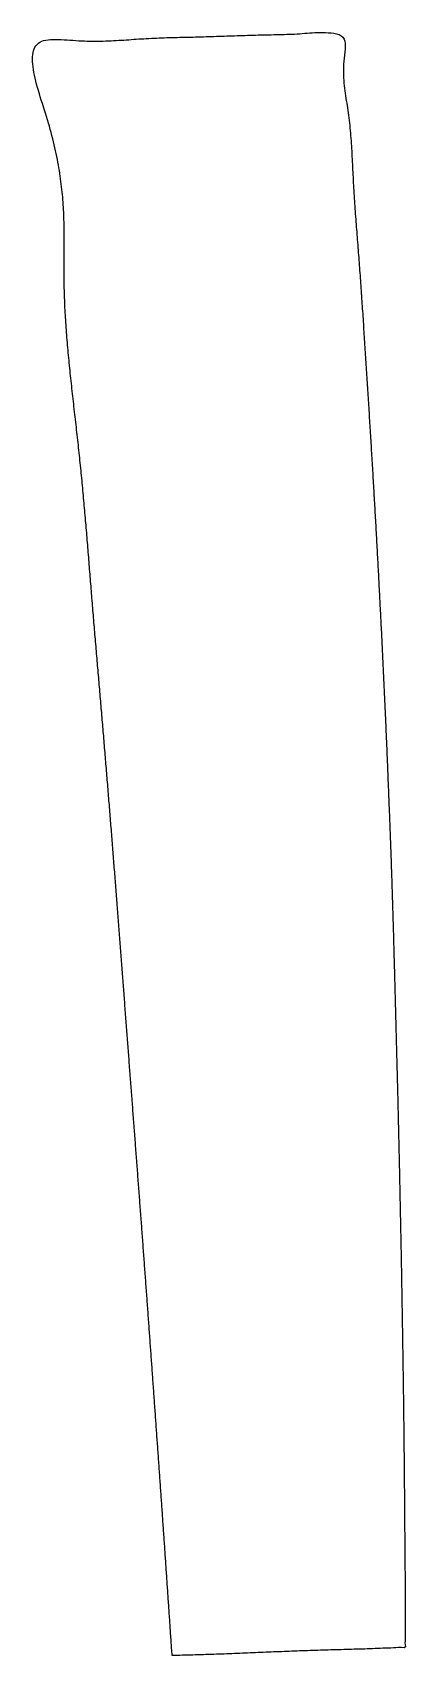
# Model space of a CAD drawing. Extents: x -49093 to 31248, y -90776 to -12497.
# Drawn here: x -30906 to -26653, y -31011 to -12497 of the extents above; entities outside this region: 6.
import ezdxf

# ---------------------------------------------------------------- set-up
doc = ezdxf.new("R2010")
doc.units = 0
doc.header["$MEASUREMENT"] = 0
doc.layers.get('0').update_dxf_attribs({"linetype": 'CONTINUOUS'})

msp = doc.modelspace()

# ---------------------------------------------------------------- linework, layer by layer
for p, q in [((-30778.2, -12590.6, 17025.7), (-30754.1, -12584.8, 17025.3)), ((-30754.1, -12584.8, 17025.3), (-30728.2, -12580.6, 17024.7)), ((-30728.2, -12580.6, 17024.7), (-30700.7, -12577.8, 17024.1)), ((-30700.7, -12577.8, 17024.1), (-30671.7, -12576.3, 17023.5)), ((-30671.7, -12576.3, 17023.5), (-30641.4, -12575.9, 17022.8)), ((-30641.4, -12575.9, 17022.8), (-30610.1, -12576.4, 17022.1)), ((-30610.1, -12576.4, 17022.1), (-30578, -12577.7, 17021.4)), ((-30578, -12577.7, 17021.4), (-30545.2, -12579.5, 17020.6)), ((-30545.2, -12579.5, 17020.6), (-30512, -12581.8, 17019.8)), ((-30512, -12581.8, 17019.8), (-30478.5, -12584.2, 17019)), ((-30478.5, -12584.2, 17019), (-30445, -12586.7, 17018.2)), ((-30445, -12586.7, 17018.2), (-30411.6, -12589, 17017.5)), ((-30411.6, -12589, 17017.5), (-30378.6, -12591, 17016.7)), ((-29980.7, -12590, 17007.7), (-29951.7, -12588.5, 17007.1)), ((-29951.7, -12588.5, 17007.1), (-29922.9, -12586.9, 17006.5)), ((-29922.9, -12586.9, 17006.5), (-29894.2, -12585.1, 17005.8)), ((-29894.2, -12585.1, 17005.8), (-29865.5, -12583.3, 17005.2)), ((-29865.5, -12583.3, 17005.2), (-29837, -12581.4, 17004.6)), ((-29837, -12581.4, 17004.6), (-29808.5, -12579.5, 17004)), ((-29808.5, -12579.5, 17004), (-29780, -12577.5, 17003.3)), ((-29780, -12577.5, 17003.3), (-29751.5, -12575.5, 17002.7)), ((-29751.5, -12575.5, 17002.7), (-29723, -12573.6, 17002.1)), ((-29723, -12573.6, 17002.1), (-29694.5, -12571.7, 17001.4)), ((-29694.5, -12571.7, 17001.4), (-29665.9, -12569.8, 17000.8)), ((-29665.9, -12569.8, 17000.8), (-29637.3, -12568, 17000.2)), ((-29637.3, -12568, 17000.2), (-29608.5, -12566.3, 16999.5)), ((-29608.5, -12566.3, 16999.5), (-29579.6, -12564.7, 16998.9)), ((-29579.6, -12564.7, 16998.9), (-29550.6, -12563.2, 16998.2)), ((-29550.6, -12563.2, 16998.2), (-29521.4, -12561.9, 16997.5)), ((-29521.4, -12561.9, 16997.5), (-29492.2, -12560.6, 16996.9)), ((-29492.2, -12560.6, 16996.9), (-29462.8, -12559.5, 16996.2)), ((-29462.8, -12559.5, 16996.2), (-29433.3, -12558.4, 16995.5)), ((-29433.3, -12558.4, 16995.5), (-29403.7, -12557.4, 16994.8)), ((-29403.7, -12557.4, 16994.8), (-29374, -12556.5, 16994.2)), ((-29374, -12556.5, 16994.2), (-29344.3, -12555.7, 16993.5)), ((-29344.3, -12555.7, 16993.5), (-29314.5, -12554.9, 16992.8)), ((-29314.5, -12554.9, 16992.8), (-29284.6, -12554.1, 16992.1)), ((-29284.6, -12554.1, 16992.1), (-29254.7, -12553.4, 16991.4)), ((-29254.7, -12553.4, 16991.4), (-29224.8, -12552.7, 16990.7)), ((-29224.8, -12552.7, 16990.7), (-29194.9, -12552, 16990)), ((-29194.9, -12552, 16990), (-29165, -12551.3, 16989.3)), ((-29165, -12551.3, 16989.3), (-29135.1, -12550.6, 16988.7)), ((-29135.1, -12550.6, 16988.7), (-29105.2, -12549.9, 16988)), ((-29105.2, -12549.9, 16988), (-29075.4, -12549.2, 16987.3)), ((-29075.4, -12549.2, 16987.3), (-29045.6, -12548.4, 16986.6)), ((-29045.6, -12548.4, 16986.6), (-29015.8, -12547.6, 16986)), ((-29015.8, -12547.6, 16986), (-28986, -12546.8, 16985.3)), ((-28986, -12546.8, 16985.3), (-28956.3, -12545.9, 16984.6)), ((-28956.3, -12545.9, 16984.6), (-28926.6, -12545, 16984)), ((-28926.6, -12545, 16984), (-28896.9, -12544.1, 16983.3)), ((-28896.9, -12544.1, 16983.3), (-28867.3, -12543.2, 16982.7)), ((-28867.3, -12543.2, 16982.7), (-28837.6, -12542.3, 16982)), ((-28837.6, -12542.3, 16982), (-28808, -12541.3, 16981.4)), ((-28808, -12541.3, 16981.4), (-28778.4, -12540.4, 16980.8)), ((-28778.4, -12540.4, 16980.8), (-28748.8, -12539.4, 16980.2)), ((-28748.8, -12539.4, 16980.2), (-28719.2, -12538.4, 16979.5)), ((-28719.2, -12538.4, 16979.5), (-28689.7, -12537.4, 16978.9)), ((-28689.7, -12537.4, 16978.9), (-28660.1, -12536.4, 16978.3)), ((-28660.1, -12536.4, 16978.3), (-28630.5, -12535.3, 16977.7)), ((-28630.5, -12535.3, 16977.7), (-28601, -12534.3, 16977.1)), ((-28601, -12534.3, 16977.1), (-28571.4, -12533.3, 16976.6)), ((-28571.4, -12533.3, 16976.6), (-28541.8, -12532.2, 16976)), ((-28541.8, -12532.2, 16976), (-28512.2, -12531.2, 16975.4)), ((-28512.2, -12531.2, 16975.4), (-28482.6, -12530.2, 16974.8)), ((-28482.6, -12530.2, 16974.8), (-28453, -12529.2, 16974.3)), ((-28453, -12529.2, 16974.3), (-28423.4, -12528.3, 16973.7)), ((-28423.4, -12528.3, 16973.7), (-28393.7, -12527.4, 16973.1)), ((-28393.7, -12527.4, 16973.1), (-28364, -12526.5, 16972.6)), ((-28364, -12526.5, 16972.6), (-28334.3, -12525.7, 16972)), ((-28334.3, -12525.7, 16972), (-28304.5, -12524.9, 16971.4)), ((-28304.5, -12524.9, 16971.4), (-28274.6, -12524.2, 16970.8)), ((-28274.6, -12524.2, 16970.8), (-28244.8, -12523.6, 16970.2)), ((-28244.8, -12523.6, 16970.2), (-28214.9, -12523.1, 16969.6)), ((-28214.9, -12523.1, 16969.6), (-28184.9, -12522.5, 16969)), ((-28184.9, -12522.5, 16969), (-28155, -12522, 16968.4)), ((-28155, -12522, 16968.4), (-28125.1, -12521.4, 16967.7)), ((-28125.1, -12521.4, 16967.7), (-28095.2, -12520.8, 16967.1)), ((-28095.2, -12520.8, 16967.1), (-28065.4, -12520.1, 16966.4)), ((-28065.4, -12520.1, 16966.4), (-28035.6, -12519.3, 16965.8)), ((-28035.6, -12519.3, 16965.8), (-28005.9, -12518.4, 16965.1)), ((-28005.9, -12518.4, 16965.1), (-27976.4, -12517.4, 16964.4)), ((-27976.4, -12517.4, 16964.4), (-27946.9, -12516.2, 16963.6)), ((-27946.9, -12516.2, 16963.6), (-27917.6, -12514.8, 16962.9)), ((-27917.6, -12514.8, 16962.9), (-27888.4, -12513.2, 16962.1)), ((-27888.4, -12513.2, 16962.1), (-27859.4, -12511.4, 16961.4)), ((-27859.4, -12511.4, 16961.4), (-27830.6, -12509.3, 16960.6)), ((-27830.6, -12509.3, 16960.6), (-27801.9, -12507.1, 16959.7)), ((-27801.9, -12507.1, 16959.7), (-27773.2, -12504.9, 16958.9)), ((-27773.2, -12504.9, 16958.9), (-27744.4, -12502.7, 16958)), ((-27744.4, -12502.7, 16958), (-27715.5, -12500.7, 16957.1)), ((-27715.5, -12500.7, 16957.1), (-27686.3, -12499.1, 16956.2)), ((-27686.3, -12499.1, 16956.2), (-27656.9, -12497.9, 16955.3)), ((-27656.9, -12497.9, 16955.3), (-27627.1, -12497.2, 16954.3)), ((-27627.1, -12497.2, 16954.3), (-27596.8, -12497.2, 16953.3)), ((-27596.8, -12497.2, 16953.3), (-27565.9, -12498, 16952.2)), ((-27565.9, -12498, 16952.2), (-27534.4, -12499.6, 16951.2)), ((-27534.4, -12499.6, 16951.2), (-27502.3, -12502.3, 16950.1)), ((-27502.3, -12502.3, 16950.1), (-27470, -12506.3, 16949)), ((-27470, -12506.3, 16949), (-27439, -12512.5, 16947.9)), ((-27439, -12512.5, 16947.9), (-27410.7, -12521.6, 16946.9)), ((-27410.7, -12521.6, 16946.9), (-27386.4, -12534.2, 16946.1)), ((-27386.4, -12534.2, 16946.1), (-27367.4, -12551.1, 16945.5)), ((-27367.4, -12551.1, 16945.5), (-27354, -12572.2, 16945.2)), ((-27354, -12572.2, 16945.2), (-27345.4, -12597.1, 16945)), ((-30905, -12776.3, 17025.9), (-30902.8, -12751.3, 17026.3)), ((-30902.8, -12751.3, 17026.3), (-30899, -12727.6, 17026.6)), ((-30899, -12727.6, 17026.6), (-30893.4, -12705.4, 17026.8)), ((-30893.4, -12705.4, 17026.8), (-30886.2, -12684.8, 17026.9)), ((-30886.2, -12684.8, 17026.9), (-30877, -12665.8, 17027)), ((-30877, -12665.8, 17027), (-30865.9, -12648.6, 17027)), ((-30865.9, -12648.6, 17027), (-30852.7, -12633.1, 17026.9)), ((-30852.7, -12633.1, 17026.9), (-30837.5, -12619.5, 17026.7)), ((-30837.5, -12619.5, 17026.7), (-30820, -12607.9, 17026.5)), ((-30820, -12607.9, 17026.5), (-30800.2, -12598.3, 17026.1)), ((-30800.2, -12598.3, 17026.1), (-30778.2, -12590.6, 17025.7)), ((-30378.6, -12591, 17016.7), (-30346, -12592.7, 17015.9)), ((-30346, -12592.7, 17015.9), (-30313.9, -12594, 17015.2)), ((-30313.9, -12594, 17015.2), (-30282.1, -12595, 17014.5)), ((-30282.1, -12595, 17014.5), (-30250.6, -12595.6, 17013.7)), ((-30250.6, -12595.6, 17013.7), (-30219.5, -12595.9, 17013)), ((-30219.5, -12595.9, 17013), (-30188.8, -12596, 17012.3)), ((-30188.8, -12596, 17012.3), (-30158.3, -12595.8, 17011.7)), ((-30158.3, -12595.8, 17011.7), (-30128.1, -12595.3, 17011)), ((-30128.1, -12595.3, 17011), (-30098.2, -12594.7, 17010.3)), ((-30098.2, -12594.7, 17010.3), (-30068.5, -12593.8, 17009.7)), ((-30068.5, -12593.8, 17009.7), (-30039, -12592.7, 17009)), ((-30039, -12592.7, 17009), (-30009.8, -12591.4, 17008.4)), ((-30009.8, -12591.4, 17008.4), (-29980.7, -12590, 17007.7)), ((-27348.1, -12756.5, 16945.4), (-27352.3, -12791.2, 16945.4)), ((-27344, -12721.9, 16945.3), (-27348.1, -12756.5, 16945.4)), ((-27345.4, -12597.1, 16945), (-27340.9, -12625.1, 16944.9)), ((-27341, -12688.1, 16945.1), (-27344, -12721.9, 16945.3)), ((-27339.7, -12655.7, 16945), (-27341, -12688.1, 16945.1)), ((-27340.9, -12625.1, 16944.9), (-27339.7, -12655.7, 16945)), ((-30905.7, -12802.8, 17025.5), (-30905, -12776.3, 17025.9)), ((-30905, -12830.4, 17025), (-30905.7, -12802.8, 17025.5)), ((-30902.9, -12859.3, 17024.5), (-30905, -12830.4, 17025)), ((-30899.6, -12889.3, 17023.9), (-30902.9, -12859.3, 17024.5)), ((-30895.1, -12920.2, 17023.2), (-30899.6, -12889.3, 17023.9)), ((-30889.5, -12952.2, 17022.4), (-30895.1, -12920.2, 17023.2)), ((-30882.9, -12985, 17021.6), (-30889.5, -12952.2, 17022.4)), ((-27361.3, -12923.8, 16944.7), (-27361.4, -12955.3, 16944.2)), ((-27361.4, -12955.3, 16944.2), (-27360.8, -12986.2, 16943.6)), ((-27360.4, -12891.7, 16945), (-27361.3, -12923.8, 16944.7)), ((-27358.6, -12858.9, 16945.3), (-27360.4, -12891.7, 16945)), ((-27355.9, -12825.4, 16945.4), (-27358.6, -12858.9, 16945.3)), ((-27352.3, -12791.2, 16945.4), (-27355.9, -12825.4, 16945.4)), ((-30875.4, -13018.6, 17020.7), (-30882.9, -12985, 17021.6)), ((-30867.1, -13053, 17019.8), (-30875.4, -13018.6, 17020.7)), ((-30858.1, -13088, 17018.8), (-30867.1, -13053, 17019.8)), ((-30848.4, -13123.5, 17017.7), (-30858.1, -13088, 17018.8)), ((-30838.1, -13159.6, 17016.6), (-30848.4, -13123.5, 17017.7)), ((-27360.8, -12986.2, 16943.6), (-27359.5, -13016.5, 16943)), ((-27359.5, -13016.5, 16943), (-27357.6, -13046.4, 16942.2)), ((-27357.6, -13046.4, 16942.2), (-27355.1, -13075.9, 16941.4)), ((-27355.1, -13075.9, 16941.4), (-27352.2, -13105, 16940.5)), ((-27352.2, -13105, 16940.5), (-27348.8, -13133.8, 16939.4)), ((-27348.8, -13133.8, 16939.4), (-27345.1, -13162.3, 16938.4)), ((-30827.4, -13196.1, 17015.4), (-30838.1, -13159.6, 17016.6)), ((-30816.3, -13232.9, 17014.2), (-30827.4, -13196.1, 17015.4)), ((-30804.8, -13270, 17012.9), (-30816.3, -13232.9, 17014.2)), ((-30793.2, -13307.3, 17011.6), (-30804.8, -13270, 17012.9)), ((-30781.4, -13344.7, 17010.2), (-30793.2, -13307.3, 17011.6)), ((-27345.1, -13162.3, 16938.4), (-27341.1, -13190.5, 16937.2)), ((-27341.1, -13190.5, 16937.2), (-27336.8, -13218.6, 16936)), ((-27336.8, -13218.6, 16936), (-27332.4, -13246.5, 16934.7)), ((-27332.4, -13246.5, 16934.7), (-27327.9, -13274.4, 16933.3)), ((-27327.9, -13274.4, 16933.3), (-27323.4, -13302.2, 16931.9)), ((-27323.4, -13302.2, 16931.9), (-27318.8, -13330, 16930.4)), ((-30769.6, -13382.1, 17008.7), (-30781.4, -13344.7, 17010.2)), ((-30757.8, -13419.5, 17007.2), (-30769.6, -13382.1, 17008.7)), ((-30746.2, -13456.7, 17005.7), (-30757.8, -13419.5, 17007.2)), ((-30734.8, -13493.8, 17004.1), (-30746.2, -13456.7, 17005.7)), ((-30723.7, -13530.6, 17002.5), (-30734.8, -13493.8, 17004.1)), ((-27318.8, -13330, 16930.4), (-27314.4, -13357.9, 16928.9)), ((-27314.4, -13357.9, 16928.9), (-27310.1, -13385.9, 16927.3)), ((-27310.1, -13385.9, 16927.3), (-27306.1, -13414.1, 16925.7)), ((-27306.1, -13414.1, 16925.7), (-27302.2, -13442.4, 16924)), ((-27302.2, -13442.4, 16924), (-27298.6, -13470.9, 16922.3)), ((-27298.6, -13470.9, 16922.3), (-27295.2, -13499.6, 16920.6)), ((-27295.2, -13499.6, 16920.6), (-27292, -13528.4, 16918.8)), ((-30713, -13567.1, 17000.8), (-30723.7, -13530.6, 17002.5)), ((-30702.7, -13603.1, 16999), (-30713, -13567.1, 17000.8)), ((-30692.8, -13638.9, 16997.2), (-30702.7, -13603.1, 16999)), ((-30683.3, -13674.2, 16995.4), (-30692.8, -13638.9, 16997.2)), ((-30674.3, -13709.2, 16993.5), (-30683.3, -13674.2, 16995.4)), ((-27292, -13528.4, 16918.8), (-27289, -13557.3, 16917)), ((-27289, -13557.3, 16917), (-27286.1, -13586.4, 16915.1)), ((-27286.1, -13586.4, 16915.1), (-27283.4, -13615.6, 16913.2)), ((-27283.4, -13615.6, 16913.2), (-27280.9, -13644.9, 16911.2)), ((-27280.9, -13644.9, 16911.2), (-27278.5, -13674.3, 16909.2)), ((-27278.5, -13674.3, 16909.2), (-27276.2, -13703.8, 16907.2)), ((-30665.6, -13743.9, 16991.6), (-30674.3, -13709.2, 16993.5)), ((-30657.3, -13778.2, 16989.6), (-30665.6, -13743.9, 16991.6)), ((-30649.4, -13812.2, 16987.6), (-30657.3, -13778.2, 16989.6)), ((-30641.8, -13845.9, 16985.6), (-30649.4, -13812.2, 16987.6)), ((-30634.7, -13879.2, 16983.4), (-30641.8, -13845.9, 16985.6)), ((-30627.8, -13912.2, 16981.3), (-30634.7, -13879.2, 16983.4)), ((-27276.2, -13703.8, 16907.2), (-27274.1, -13733.4, 16905.1)), ((-27274.1, -13733.4, 16905.1), (-27272.1, -13763, 16902.9)), ((-27272.1, -13763, 16902.9), (-27270.1, -13792.8, 16900.8)), ((-27270.1, -13792.8, 16900.8), (-27268.3, -13822.6, 16898.5)), ((-27268.3, -13822.6, 16898.5), (-27266.5, -13852.4, 16896.3)), ((-27266.5, -13852.4, 16896.3), (-27264.9, -13882.3, 16893.9)), ((-27264.9, -13882.3, 16893.9), (-27263.2, -13912.3, 16891.6)), ((-30621.3, -13945, 16979.1), (-30627.8, -13912.2, 16981.3)), ((-30615.1, -13977.4, 16976.8), (-30621.3, -13945, 16979.1)), ((-30609.3, -14009.6, 16974.5), (-30615.1, -13977.4, 16976.8)), ((-30603.8, -14041.4, 16972.2), (-30609.3, -14009.6, 16974.5)), ((-30598.5, -14073, 16969.8), (-30603.8, -14041.4, 16972.2)), ((-27263.2, -13912.3, 16891.6), (-27261.7, -13942.3, 16889.2)), ((-27261.7, -13942.3, 16889.2), (-27260.1, -13972.3, 16886.7)), ((-27260.1, -13972.3, 16886.7), (-27258.6, -14002.3, 16884.2)), ((-27258.6, -14002.3, 16884.2), (-27257.1, -14032.3, 16881.6)), ((-27257.1, -14032.3, 16881.6), (-27255.6, -14062.3, 16879)), ((-27255.6, -14062.3, 16879), (-27254.1, -14092.3, 16876.4)), ((-30593.6, -14104.4, 16967.4), (-30598.5, -14073, 16969.8)), ((-30589, -14135.5, 16964.9), (-30593.6, -14104.4, 16967.4)), ((-30584.6, -14166.3, 16962.4), (-30589, -14135.5, 16964.9)), ((-30580.6, -14196.9, 16959.8), (-30584.6, -14166.3, 16962.4)), ((-30576.8, -14227.2, 16957.1), (-30580.6, -14196.9, 16959.8)), ((-30573.2, -14257.4, 16954.5), (-30576.8, -14227.2, 16957.1)), ((-27254.1, -14092.3, 16876.4), (-27252.6, -14122.3, 16873.7)), ((-27252.6, -14122.3, 16873.7), (-27251.1, -14152.3, 16871)), ((-27251.1, -14152.3, 16871), (-27249.5, -14182.2, 16868.2)), ((-27249.5, -14182.2, 16868.2), (-27247.9, -14212.1, 16865.3)), ((-27247.9, -14212.1, 16865.3), (-27246.2, -14242, 16862.4)), ((-27246.2, -14242, 16862.4), (-27244.5, -14271.8, 16859.5)), ((-30569.9, -14287.3, 16951.8), (-30573.2, -14257.4, 16954.5)), ((-30566.8, -14317, 16949), (-30569.9, -14287.3, 16951.8)), ((-30564, -14346.4, 16946.2), (-30566.8, -14317, 16949)), ((-30561.4, -14375.7, 16943.3), (-30564, -14346.4, 16946.2)), ((-30559, -14404.8, 16940.4), (-30561.4, -14375.7, 16943.3)), ((-30556.8, -14433.7, 16937.5), (-30559, -14404.8, 16940.4)), ((-30554.8, -14462.5, 16934.5), (-30556.8, -14433.7, 16937.5)), ((-27244.5, -14271.8, 16859.5), (-27242.7, -14301.5, 16856.5)), ((-27242.7, -14301.5, 16856.5), (-27240.9, -14331.2, 16853.5)), ((-27240.9, -14331.2, 16853.5), (-27239, -14360.9, 16850.4)), ((-27239, -14360.9, 16850.4), (-27237.1, -14390.5, 16847.3)), ((-27237.1, -14390.5, 16847.3), (-27235.2, -14420.1, 16844.1)), ((-27235.2, -14420.1, 16844.1), (-27233.2, -14449.7, 16840.9)), ((-30552.9, -14491.1, 16931.4), (-30554.8, -14462.5, 16934.5)), ((-30551.3, -14519.5, 16928.3), (-30552.9, -14491.1, 16931.4)), ((-30549.9, -14547.7, 16925.2), (-30551.3, -14519.5, 16928.3)), ((-30548.6, -14575.8, 16922), (-30549.9, -14547.7, 16925.2)), ((-30547.4, -14603.8, 16918.7), (-30548.6, -14575.8, 16922)), ((-30546.4, -14631.6, 16915.4), (-30547.4, -14603.8, 16918.7)), ((-27233.2, -14449.7, 16840.9), (-27231.2, -14479.2, 16837.6)), ((-27231.2, -14479.2, 16837.6), (-27229.1, -14508.7, 16834.3)), ((-27229.1, -14508.7, 16834.3), (-27227, -14538.2, 16830.9)), ((-27227, -14538.2, 16830.9), (-27224.9, -14567.6, 16827.5)), ((-27224.9, -14567.6, 16827.5), (-27222.8, -14597, 16824.1)), ((-27222.8, -14597, 16824.1), (-27220.6, -14626.4, 16820.6)), ((-30545.5, -14659.3, 16912.1), (-30546.4, -14631.6, 16915.4)), ((-30544.8, -14686.9, 16908.7), (-30545.5, -14659.3, 16912.1)), ((-30544.2, -14714.4, 16905.3), (-30544.8, -14686.9, 16908.7)), ((-30543.7, -14741.8, 16901.8), (-30544.2, -14714.4, 16905.3)), ((-30543.3, -14769.1, 16898.3), (-30543.7, -14741.8, 16901.8)), ((-30543, -14796.3, 16894.7), (-30543.3, -14769.1, 16898.3)), ((-30542.8, -14823.4, 16891.1), (-30543, -14796.3, 16894.7)), ((-27220.6, -14626.4, 16820.6), (-27218.4, -14655.7, 16817)), ((-27218.4, -14655.7, 16817), (-27216.2, -14685, 16813.4)), ((-27216.2, -14685, 16813.4), (-27214, -14714.3, 16809.7)), ((-27214, -14714.3, 16809.7), (-27211.8, -14743.6, 16806)), ((-27211.8, -14743.6, 16806), (-27209.5, -14772.9, 16802.3)), ((-27209.5, -14772.9, 16802.3), (-27207.2, -14802.1, 16798.5)), ((-27207.2, -14802.1, 16798.5), (-27205, -14831.4, 16794.6)), ((-30543, -15011.7, 16864.5), (-30542.8, -14984.9, 16868.4)), ((-30542.6, -14850.5, 16887.5), (-30542.8, -14823.4, 16891.1)), ((-30542.8, -14984.9, 16868.4), (-30542.7, -14958.1, 16872.3)), ((-30542.7, -14958.1, 16872.3), (-30542.6, -14931.3, 16876.2)), ((-30542.6, -14877.5, 16883.7), (-30542.6, -14850.5, 16887.5)), ((-30542.6, -14904.4, 16880), (-30542.6, -14877.5, 16883.7)), ((-30542.6, -14931.3, 16876.2), (-30542.6, -14904.4, 16880)), ((-27205, -14831.4, 16794.6), (-27202.7, -14860.6, 16790.7)), ((-27202.7, -14860.6, 16790.7), (-27200.4, -14889.8, 16786.8)), ((-27200.4, -14889.8, 16786.8), (-27198.1, -14919, 16782.8)), ((-27198.1, -14919, 16782.8), (-27195.9, -14948.2, 16778.7)), ((-27195.9, -14948.2, 16778.7), (-27193.6, -14977.4, 16774.6)), ((-27193.6, -14977.4, 16774.6), (-27191.3, -15006.5, 16770.5)), ((-30544.1, -15198.9, 16835.5), (-30544, -15172.1, 16839.8)), ((-30544, -15172.1, 16839.8), (-30543.8, -15145.4, 16844)), ((-30543.8, -15145.4, 16844), (-30543.7, -15118.6, 16848.2)), ((-30543.7, -15118.6, 16848.2), (-30543.5, -15091.9, 16852.3)), ((-30543.5, -15091.9, 16852.3), (-30543.3, -15065.2, 16856.4)), ((-30543.3, -15065.2, 16856.4), (-30543.1, -15038.4, 16860.5)), ((-30543.1, -15038.4, 16860.5), (-30543, -15011.7, 16864.5)), ((-27191.3, -15006.5, 16770.5), (-27189, -15035.7, 16766.3)), ((-27189, -15035.7, 16766.3), (-27186.8, -15064.9, 16762.1)), ((-27186.8, -15064.9, 16762.1), (-27184.5, -15094, 16757.8)), ((-27184.5, -15094, 16757.8), (-27182.3, -15123.2, 16753.4)), ((-27182.3, -15123.2, 16753.4), (-27180.1, -15152.3, 16749)), ((-27180.1, -15152.3, 16749), (-27177.9, -15181.5, 16744.6)), ((-30544.1, -15225.7, 16831.2), (-30544.1, -15198.9, 16835.5)), ((-30544.1, -15252.6, 16826.8), (-30544.1, -15225.7, 16831.2)), ((-30544.1, -15279.5, 16822.3), (-30544.1, -15252.6, 16826.8)), ((-30544, -15306.4, 16817.9), (-30544.1, -15279.5, 16822.3)), ((-30543.8, -15333.4, 16813.3), (-30544, -15306.4, 16817.9)), ((-30543.5, -15360.5, 16808.8), (-30543.8, -15333.4, 16813.3)), ((-30543.1, -15387.7, 16804.2), (-30543.5, -15360.5, 16808.8)), ((-27177.9, -15181.5, 16744.6), (-27175.7, -15210.7, 16740.1)), ((-27175.7, -15210.7, 16740.1), (-27173.6, -15239.9, 16735.6)), ((-27173.6, -15239.9, 16735.6), (-27171.4, -15269, 16731)), ((-27171.4, -15269, 16731), (-27169.3, -15298.2, 16726.4)), ((-27169.3, -15298.2, 16726.4), (-27167.2, -15327.4, 16721.7)), ((-27167.2, -15327.4, 16721.7), (-27165.1, -15356.6, 16717)), ((-27165.1, -15356.6, 16717), (-27163.1, -15385.8, 16712.2)), ((-30542.7, -15414.9, 16799.5), (-30543.1, -15387.7, 16804.2)), ((-30542.1, -15442.2, 16794.8), (-30542.7, -15414.9, 16799.5)), ((-30541.4, -15469.7, 16790), (-30542.1, -15442.2, 16794.8)), ((-30540.6, -15497.2, 16785.2), (-30541.4, -15469.7, 16790)), ((-30539.7, -15524.8, 16780.3), (-30540.6, -15497.2, 16785.2)), ((-30538.7, -15552.5, 16775.4), (-30539.7, -15524.8, 16780.3)), ((-27163.1, -15385.8, 16712.2), (-27161, -15415, 16707.4)), ((-27161, -15415, 16707.4), (-27159, -15444.2, 16702.5)), ((-27159, -15444.2, 16702.5), (-27157, -15473.3, 16697.6)), ((-27157, -15473.3, 16697.6), (-27154.9, -15502.5, 16692.6)), ((-27154.9, -15502.5, 16692.6), (-27153, -15531.7, 16687.6)), ((-27153, -15531.7, 16687.6), (-27151, -15560.9, 16682.5)), ((-30537.6, -15580.2, 16770.5), (-30538.7, -15552.5, 16775.4)), ((-30536.4, -15608.1, 16765.5), (-30537.6, -15580.2, 16770.5)), ((-30535.1, -15636, 16760.4), (-30536.4, -15608.1, 16765.5)), ((-30533.7, -15664, 16755.3), (-30535.1, -15636, 16760.4)), ((-30532.2, -15692.1, 16750.2), (-30533.7, -15664, 16755.3)), ((-30530.6, -15720.2, 16745), (-30532.2, -15692.1, 16750.2)), ((-30528.9, -15748.5, 16739.7), (-30530.6, -15720.2, 16745)), ((-27151, -15560.9, 16682.5), (-27149, -15590.1, 16677.4)), ((-27149, -15590.1, 16677.4), (-27147.1, -15619.3, 16672.3)), ((-27147.1, -15619.3, 16672.3), (-27145.1, -15648.4, 16667.1)), ((-27145.1, -15648.4, 16667.1), (-27143.2, -15677.6, 16661.8)), ((-27143.2, -15677.6, 16661.8), (-27141.2, -15706.8, 16656.5)), ((-27141.2, -15706.8, 16656.5), (-27139.3, -15735.9, 16651.1)), ((-27139.3, -15735.9, 16651.1), (-27137.4, -15765.1, 16645.7)), ((-30527.2, -15776.8, 16734.4), (-30528.9, -15748.5, 16739.7)), ((-30525.3, -15805.1, 16729.1), (-30527.2, -15776.8, 16734.4)), ((-30523.4, -15833.5, 16723.7), (-30525.3, -15805.1, 16729.1)), ((-30521.4, -15862, 16718.3), (-30523.4, -15833.5, 16723.7)), ((-30519.3, -15890.6, 16712.8), (-30521.4, -15862, 16718.3)), ((-30517.2, -15919.2, 16707.2), (-30519.3, -15890.6, 16712.8)), ((-30515, -15947.8, 16701.7), (-30517.2, -15919.2, 16707.2)), ((-27137.4, -15765.1, 16645.7), (-27135.5, -15794.2, 16640.3)), ((-27135.5, -15794.2, 16640.3), (-27133.6, -15823.4, 16634.8)), ((-27133.6, -15823.4, 16634.8), (-27131.7, -15852.5, 16629.2)), ((-27131.7, -15852.5, 16629.2), (-27129.9, -15881.7, 16623.6)), ((-27129.9, -15881.7, 16623.6), (-27128, -15910.8, 16618)), ((-27128, -15910.8, 16618), (-27126.1, -15939.9, 16612.3)), ((-30512.7, -15976.6, 16696), (-30515, -15947.8, 16701.7)), ((-30510.3, -16005.3, 16690.4), (-30512.7, -15976.6, 16696)), ((-30507.9, -16034.2, 16684.6), (-30510.3, -16005.3, 16690.4)), ((-30505.4, -16063, 16678.9), (-30507.9, -16034.2, 16684.6)), ((-30502.8, -16092, 16673), (-30505.4, -16063, 16678.9)), ((-30500.2, -16120.9, 16667.2), (-30502.8, -16092, 16673)), ((-27126.1, -15939.9, 16612.3), (-27124.3, -15969, 16606.6)), ((-27124.3, -15969, 16606.6), (-27122.4, -15998.1, 16600.8)), ((-27122.4, -15998.1, 16600.8), (-27120.5, -16027.2, 16595)), ((-27120.5, -16027.2, 16595), (-27118.7, -16056.2, 16589.1)), ((-27118.7, -16056.2, 16589.1), (-27116.8, -16085.3, 16583.2)), ((-27116.8, -16085.3, 16583.2), (-27115, -16114.4, 16577.2)), ((-30497.6, -16149.9, 16661.3), (-30500.2, -16120.9, 16667.2)), ((-30494.8, -16179, 16655.3), (-30497.6, -16149.9, 16661.3)), ((-30492.1, -16208, 16649.3), (-30494.8, -16179, 16655.3)), ((-30489.2, -16237.2, 16643.2), (-30492.1, -16208, 16649.3)), ((-30486.4, -16266.3, 16637.1), (-30489.2, -16237.2, 16643.2)), ((-30483.4, -16295.5, 16631), (-30486.4, -16266.3, 16637.1)), ((-27115, -16114.4, 16577.2), (-27113.1, -16143.4, 16571.2)), ((-27113.1, -16143.4, 16571.2), (-27111.2, -16172.4, 16565.1)), ((-27111.2, -16172.4, 16565.1), (-27109.4, -16201.4, 16559)), ((-27109.4, -16201.4, 16559), (-27107.5, -16230.4, 16552.8)), ((-27107.5, -16230.4, 16552.8), (-27105.7, -16259.4, 16546.6)), ((-27105.7, -16259.4, 16546.6), (-27103.8, -16288.4, 16540.3)), ((-27103.8, -16288.4, 16540.3), (-27102, -16317.3, 16534)), ((-30480.5, -16324.7, 16624.8), (-30483.4, -16295.5, 16631)), ((-30477.5, -16354, 16618.5), (-30480.5, -16324.7, 16624.8)), ((-30474.4, -16383.2, 16612.2), (-30477.5, -16354, 16618.5)), ((-30471.4, -16412.5, 16605.9), (-30474.4, -16383.2, 16612.2)), ((-30468.2, -16441.8, 16599.5), (-30471.4, -16412.5, 16605.9)), ((-30465.1, -16471.2, 16593), (-30468.2, -16441.8, 16599.5)), ((-30461.9, -16500.5, 16586.6), (-30465.1, -16471.2, 16593)), ((-27102, -16317.3, 16534), (-27100.1, -16346.3, 16527.7)), ((-27100.1, -16346.3, 16527.7), (-27098.3, -16375.2, 16521.3)), ((-27098.3, -16375.2, 16521.3), (-27096.4, -16404.1, 16514.8)), ((-27096.4, -16404.1, 16514.8), (-27094.6, -16433.1, 16508.3)), ((-27094.6, -16433.1, 16508.3), (-27092.7, -16462, 16501.8)), ((-27092.7, -16462, 16501.8), (-27090.9, -16490.8, 16495.2)), ((-30458.7, -16529.9, 16580), (-30461.9, -16500.5, 16586.6)), ((-30455.5, -16559.3, 16573.4), (-30458.7, -16529.9, 16580)), ((-30452.2, -16588.7, 16566.8), (-30455.5, -16559.3, 16573.4)), ((-30449, -16618.1, 16560.1), (-30452.2, -16588.7, 16566.8)), ((-30445.7, -16647.5, 16553.4), (-30449, -16618.1, 16560.1)), ((-30442.4, -16676.9, 16546.6), (-30445.7, -16647.5, 16553.4)), ((-27090.9, -16490.8, 16495.2), (-27089, -16519.7, 16488.6)), ((-27089, -16519.7, 16488.6), (-27087.2, -16548.6, 16481.9)), ((-27087.2, -16548.6, 16481.9), (-27085.4, -16577.4, 16475.2)), ((-27085.4, -16577.4, 16475.2), (-27083.5, -16606.3, 16468.4)), ((-27083.5, -16606.3, 16468.4), (-27081.7, -16635.1, 16461.6)), ((-27081.7, -16635.1, 16461.6), (-27079.9, -16663.9, 16454.7)), ((-30439.1, -16706.3, 16539.8), (-30442.4, -16676.9, 16546.6)), ((-30435.7, -16735.7, 16532.9), (-30439.1, -16706.3, 16539.8)), ((-30432.4, -16765.2, 16526), (-30435.7, -16735.7, 16532.9)), ((-30429, -16794.6, 16519), (-30432.4, -16765.2, 16526)), ((-30425.7, -16824, 16512), (-30429, -16794.6, 16519)), ((-30422.3, -16853.4, 16505), (-30425.7, -16824, 16512)), ((-27079.9, -16663.9, 16454.7), (-27078.1, -16692.7, 16447.8)), ((-27078.1, -16692.7, 16447.8), (-27076.2, -16721.5, 16440.8)), ((-27076.2, -16721.5, 16440.8), (-27074.4, -16750.3, 16433.8)), ((-27074.4, -16750.3, 16433.8), (-27072.6, -16779, 16426.7)), ((-27072.6, -16779, 16426.7), (-27070.8, -16807.8, 16419.6)), ((-27070.8, -16807.8, 16419.6), (-27069, -16836.5, 16412.5)), ((-27069, -16836.5, 16412.5), (-27067.2, -16865.3, 16405.3)), ((-30419, -16882.8, 16497.9), (-30422.3, -16853.4, 16505)), ((-30415.6, -16912.2, 16490.7), (-30419, -16882.8, 16497.9)), ((-30412.3, -16941.5, 16483.5), (-30415.6, -16912.2, 16490.7)), ((-30408.9, -16970.9, 16476.2), (-30412.3, -16941.5, 16483.5)), ((-30405.6, -17000.2, 16469), (-30408.9, -16970.9, 16476.2)), ((-30402.3, -17029.6, 16461.6), (-30405.6, -17000.2, 16469)), ((-30398.9, -17058.9, 16454.2), (-30402.3, -17029.6, 16461.6)), ((-27067.2, -16865.3, 16405.3), (-27065.4, -16894, 16398)), ((-27065.4, -16894, 16398), (-27063.6, -16922.7, 16390.7)), ((-27063.6, -16922.7, 16390.7), (-27061.8, -16951.4, 16383.4)), ((-27061.8, -16951.4, 16383.4), (-27060, -16980.1, 16376)), ((-27060, -16980.1, 16376), (-27058.3, -17008.8, 16368.5)), ((-27058.3, -17008.8, 16368.5), (-27056.5, -17037.4, 16361)), ((-30395.7, -17088.1, 16446.8), (-30398.9, -17058.9, 16454.2)), ((-30392.4, -17117.4, 16439.3), (-30395.7, -17088.1, 16446.8)), ((-30389.1, -17146.6, 16431.7), (-30392.4, -17117.4, 16439.3)), ((-30385.9, -17175.8, 16424.2), (-30389.1, -17146.6, 16431.7)), ((-30382.7, -17205, 16416.5), (-30385.9, -17175.8, 16424.2)), ((-30379.5, -17234.1, 16408.8), (-30382.7, -17205, 16416.5)), ((-27056.5, -17037.4, 16361), (-27054.7, -17066.1, 16353.5)), ((-27054.7, -17066.1, 16353.5), (-27052.9, -17094.7, 16345.9)), ((-27052.9, -17094.7, 16345.9), (-27051.2, -17123.4, 16338.3)), ((-27051.2, -17123.4, 16338.3), (-27049.4, -17152, 16330.6)), ((-27049.4, -17152, 16330.6), (-27047.7, -17180.6, 16322.9)), ((-27047.7, -17180.6, 16322.9), (-27046, -17209.2, 16315.1)), ((-27046, -17209.2, 16315.1), (-27044.2, -17237.8, 16307.3)), ((-30376.3, -17263.2, 16401.1), (-30379.5, -17234.1, 16408.8)), ((-30373.2, -17292.2, 16393.3), (-30376.3, -17263.2, 16401.1)), ((-30370.1, -17321.2, 16385.5), (-30373.2, -17292.2, 16393.3)), ((-30367, -17350.2, 16377.7), (-30370.1, -17321.2, 16385.5)), ((-30364, -17379.1, 16369.7), (-30367, -17350.2, 16377.7)), ((-30361, -17408, 16361.8), (-30364, -17379.1, 16369.7)), ((-27044.2, -17237.8, 16307.3), (-27042.5, -17266.3, 16299.4)), ((-27042.5, -17266.3, 16299.4), (-27040.8, -17294.9, 16291.5)), ((-27040.8, -17294.9, 16291.5), (-27039, -17323.4, 16283.6)), ((-27039, -17323.4, 16283.6), (-27037.3, -17352, 16275.6)), ((-27037.3, -17352, 16275.6), (-27035.6, -17380.5, 16267.5)), ((-27035.6, -17380.5, 16267.5), (-27033.9, -17409, 16259.4)), ((-30358.1, -17436.9, 16353.8), (-30361, -17408, 16361.8)), ((-30355.1, -17465.7, 16345.7), (-30358.1, -17436.9, 16353.8)), ((-30352.2, -17494.5, 16337.6), (-30355.1, -17465.7, 16345.7)), ((-30349.4, -17523.2, 16329.4), (-30352.2, -17494.5, 16337.6)), ((-30346.5, -17551.9, 16321.2), (-30349.4, -17523.2, 16329.4)), ((-30343.7, -17580.6, 16313), (-30346.5, -17551.9, 16321.2)), ((-30341, -17609.2, 16304.7), (-30343.7, -17580.6, 16313)), ((-27033.9, -17409, 16259.4), (-27032.2, -17437.5, 16251.3)), ((-27032.2, -17437.5, 16251.3), (-27030.5, -17466, 16243.1)), ((-27030.5, -17466, 16243.1), (-27028.9, -17494.4, 16234.8)), ((-27028.9, -17494.4, 16234.8), (-27027.2, -17522.9, 16226.6)), ((-27027.2, -17522.9, 16226.6), (-27025.5, -17551.4, 16218.2)), ((-27025.5, -17551.4, 16218.2), (-27023.8, -17579.8, 16209.8)), ((-27023.8, -17579.8, 16209.8), (-27022.2, -17608.2, 16201.4)), ((-30338.2, -17637.8, 16296.4), (-30341, -17609.2, 16304.7)), ((-30335.5, -17666.3, 16288), (-30338.2, -17637.8, 16296.4)), ((-30332.8, -17694.9, 16279.5), (-30335.5, -17666.3, 16288)), ((-30330.1, -17723.3, 16271.1), (-30332.8, -17694.9, 16279.5)), ((-30327.5, -17751.8, 16262.5), (-30330.1, -17723.3, 16271.1)), ((-30324.8, -17780.2, 16254), (-30327.5, -17751.8, 16262.5)), ((-27022.2, -17608.2, 16201.4), (-27020.5, -17636.6, 16192.9)), ((-27020.5, -17636.6, 16192.9), (-27018.8, -17665, 16184.4)), ((-27018.8, -17665, 16184.4), (-27017.2, -17693.4, 16175.9)), ((-27017.2, -17693.4, 16175.9), (-27015.5, -17721.8, 16167.2)), ((-27015.5, -17721.8, 16167.2), (-27013.9, -17750.1, 16158.6)), ((-27013.9, -17750.1, 16158.6), (-27012.3, -17778.5, 16149.9)), ((-30322.2, -17808.6, 16245.3), (-30324.8, -17780.2, 16254)), ((-30319.7, -17837, 16236.7), (-30322.2, -17808.6, 16245.3)), ((-30317.1, -17865.3, 16228), (-30319.7, -17837, 16236.7)), ((-30314.6, -17893.6, 16219.2), (-30317.1, -17865.3, 16228)), ((-30312.1, -17921.9, 16210.4), (-30314.6, -17893.6, 16219.2)), ((-30309.6, -17950.1, 16201.5), (-30312.1, -17921.9, 16210.4)), ((-30307.1, -17978.3, 16192.6), (-30309.6, -17950.1, 16201.5)), ((-27012.3, -17778.5, 16149.9), (-27010.6, -17806.8, 16141.1)), ((-27010.6, -17806.8, 16141.1), (-27009, -17835.1, 16132.3)), ((-27009, -17835.1, 16132.3), (-27007.4, -17863.4, 16123.5)), ((-27007.4, -17863.4, 16123.5), (-27005.8, -17891.7, 16114.6)), ((-27005.8, -17891.7, 16114.6), (-27004.2, -17919.9, 16105.6)), ((-27004.2, -17919.9, 16105.6), (-27002.6, -17948.2, 16096.6)), ((-27002.6, -17948.2, 16096.6), (-27001, -17976.4, 16087.6)), ((-30304.7, -18006.5, 16183.7), (-30307.1, -17978.3, 16192.6)), ((-30302.2, -18034.6, 16174.7), (-30304.7, -18006.5, 16183.7)), ((-30299.8, -18062.7, 16165.7), (-30302.2, -18034.6, 16174.7)), ((-30297.4, -18090.8, 16156.6), (-30299.8, -18062.7, 16165.7)), ((-30295, -18118.9, 16147.4), (-30297.4, -18090.8, 16156.6)), ((-30292.6, -18147, 16138.3), (-30295, -18118.9, 16147.4)), ((-27001, -17976.4, 16087.6), (-26999.4, -18004.7, 16078.5)), ((-26999.4, -18004.7, 16078.5), (-26997.8, -18032.9, 16069.4)), ((-26997.8, -18032.9, 16069.4), (-26996.2, -18061.1, 16060.2)), ((-26996.2, -18061.1, 16060.2), (-26994.6, -18089.3, 16051)), ((-26994.6, -18089.3, 16051), (-26993, -18117.4, 16041.8)), ((-26993, -18117.4, 16041.8), (-26991.5, -18145.6, 16032.4)), ((-30290.3, -18175, 16129.1), (-30292.6, -18147, 16138.3)), ((-30287.9, -18203, 16119.8), (-30290.3, -18175, 16129.1)), ((-30285.6, -18230.9, 16110.5), (-30287.9, -18203, 16119.8)), ((-30283.3, -18258.9, 16101.1), (-30285.6, -18230.9, 16110.5)), ((-30281, -18286.8, 16091.7), (-30283.3, -18258.9, 16101.1)), ((-30278.7, -18314.7, 16082.3), (-30281, -18286.8, 16091.7)), ((-30276.4, -18342.6, 16072.8), (-30278.7, -18314.7, 16082.3)), ((-26991.5, -18145.6, 16032.4), (-26989.9, -18173.7, 16023.1)), ((-26989.9, -18173.7, 16023.1), (-26988.4, -18201.9, 16013.7)), ((-26988.4, -18201.9, 16013.7), (-26986.8, -18230, 16004.2)), ((-26986.8, -18230, 16004.2), (-26985.2, -18258.1, 15994.7)), ((-26985.2, -18258.1, 15994.7), (-26983.7, -18286.2, 15985.2)), ((-26983.7, -18286.2, 15985.2), (-26982.2, -18314.2, 15975.6)), ((-26982.2, -18314.2, 15975.6), (-26980.6, -18342.3, 15966)), ((-30274.1, -18370.5, 16063.2), (-30276.4, -18342.6, 16072.8)), ((-30271.9, -18398.3, 16053.6), (-30274.1, -18370.5, 16063.2)), ((-30269.6, -18426.1, 16044), (-30271.9, -18398.3, 16053.6)), ((-30267.4, -18453.9, 16034.3), (-30269.6, -18426.1, 16044)), ((-30265.1, -18481.7, 16024.6), (-30267.4, -18453.9, 16034.3)), ((-30262.9, -18509.5, 16014.8), (-30265.1, -18481.7, 16024.6)), ((-30260.6, -18537.2, 16005), (-30262.9, -18509.5, 16014.8)), ((-26980.6, -18342.3, 15966), (-26979.1, -18370.3, 15956.3)), ((-26979.1, -18370.3, 15956.3), (-26977.6, -18398.3, 15946.6)), ((-26977.6, -18398.3, 15946.6), (-26976, -18426.3, 15936.8)), ((-26976, -18426.3, 15936.8), (-26974.5, -18454.3, 15927)), ((-26974.5, -18454.3, 15927), (-26973, -18482.3, 15917.1)), ((-26973, -18482.3, 15917.1), (-26971.5, -18510.3, 15907.2)), ((-26971.5, -18510.3, 15907.2), (-26970, -18538.2, 15897.2)), ((-30258.4, -18565, 15995.2), (-30260.6, -18537.2, 16005)), ((-30256.2, -18592.7, 15985.3), (-30258.4, -18565, 15995.2)), ((-30253.9, -18620.4, 15975.3), (-30256.2, -18592.7, 15985.3)), ((-30251.7, -18648.1, 15965.3), (-30253.9, -18620.4, 15975.3)), ((-30249.5, -18675.8, 15955.3), (-30251.7, -18648.1, 15965.3)), ((-30247.3, -18703.4, 15945.2), (-30249.5, -18675.8, 15955.3)), ((-26970, -18538.2, 15897.2), (-26968.5, -18566.1, 15887.2)), ((-26968.5, -18566.1, 15887.2), (-26967, -18594, 15877.2)), ((-26967, -18594, 15877.2), (-26965.5, -18621.9, 15867.1)), ((-26965.5, -18621.9, 15867.1), (-26964, -18649.8, 15856.9)), ((-26964, -18649.8, 15856.9), (-26962.5, -18677.6, 15846.8)), ((-26962.5, -18677.6, 15846.8), (-26961.1, -18705.5, 15836.5)), ((-30245.1, -18731.1, 15935.1), (-30247.3, -18703.4, 15945.2)), ((-30242.8, -18758.7, 15924.9), (-30245.1, -18731.1, 15935.1)), ((-30240.6, -18786.3, 15914.7), (-30242.8, -18758.7, 15924.9)), ((-30238.4, -18813.9, 15904.4), (-30240.6, -18786.3, 15914.7)), ((-30236.2, -18841.5, 15894.1), (-30238.4, -18813.9, 15904.4)), ((-30233.9, -18869.1, 15883.7), (-30236.2, -18841.5, 15894.1)), ((-30231.7, -18896.7, 15873.3), (-30233.9, -18869.1, 15883.7)), ((-26961.1, -18705.5, 15836.5), (-26959.6, -18733.3, 15826.3)), ((-26959.6, -18733.3, 15826.3), (-26958.1, -18761.1, 15815.9)), ((-26958.1, -18761.1, 15815.9), (-26956.7, -18788.9, 15805.6)), ((-26956.7, -18788.9, 15805.6), (-26955.2, -18816.7, 15795.1)), ((-26955.2, -18816.7, 15795.1), (-26953.7, -18844.4, 15784.7)), ((-26953.7, -18844.4, 15784.7), (-26952.3, -18872.2, 15774.2)), ((-26952.3, -18872.2, 15774.2), (-26950.9, -18899.9, 15763.6)), ((-30229.5, -18924.2, 15862.9), (-30231.7, -18896.7, 15873.3)), ((-30227.2, -18951.8, 15852.4), (-30229.5, -18924.2, 15862.9)), ((-30225, -18979.3, 15841.9), (-30227.2, -18951.8, 15852.4)), ((-30222.7, -19006.9, 15831.3), (-30225, -18979.3, 15841.9)), ((-30220.4, -19034.4, 15820.7), (-30222.7, -19006.9, 15831.3)), ((-30218.2, -19061.9, 15810), (-30220.4, -19034.4, 15820.7)), ((-30215.9, -19089.4, 15799.3), (-30218.2, -19061.9, 15810)), ((-26950.9, -18899.9, 15763.6), (-26949.4, -18927.6, 15753)), ((-26949.4, -18927.6, 15753), (-26948, -18955.3, 15742.4)), ((-26948, -18955.3, 15742.4), (-26946.5, -18983, 15731.7)), ((-26946.5, -18983, 15731.7), (-26945.1, -19010.6, 15721)), ((-26945.1, -19010.6, 15721), (-26943.7, -19038.3, 15710.2)), ((-26943.7, -19038.3, 15710.2), (-26942.3, -19065.9, 15699.4)), ((-26942.3, -19065.9, 15699.4), (-26940.9, -19093.5, 15688.5)), ((-30213.6, -19116.9, 15788.6), (-30215.9, -19089.4, 15799.3)), ((-30211.3, -19144.4, 15777.8), (-30213.6, -19116.9, 15788.6)), ((-30209, -19171.9, 15766.9), (-30211.3, -19144.4, 15777.8)), ((-30206.7, -19199.4, 15756), (-30209, -19171.9, 15766.9)), ((-30204.5, -19226.8, 15745.1), (-30206.7, -19199.4, 15756)), ((-30202.2, -19254.3, 15734.1), (-30204.5, -19226.8, 15745.1)), ((-30199.8, -19281.7, 15723.1), (-30202.2, -19254.3, 15734.1)), ((-26940.9, -19093.5, 15688.5), (-26939.5, -19121.1, 15677.6)), ((-26939.5, -19121.1, 15677.6), (-26938.1, -19148.6, 15666.6)), ((-26938.1, -19148.6, 15666.6), (-26936.7, -19176.2, 15655.6)), ((-26936.7, -19176.2, 15655.6), (-26935.3, -19203.7, 15644.6)), ((-26935.3, -19203.7, 15644.6), (-26933.9, -19231.2, 15633.5)), ((-26933.9, -19231.2, 15633.5), (-26932.5, -19258.7, 15622.3)), ((-30197.5, -19309.1, 15712), (-30199.8, -19281.7, 15723.1)), ((-30195.2, -19336.5, 15700.9), (-30197.5, -19309.1, 15712)), ((-30192.9, -19363.9, 15689.8), (-30195.2, -19336.5, 15700.9)), ((-30190.6, -19391.3, 15678.6), (-30192.9, -19363.9, 15689.8)), ((-30188.3, -19418.7, 15667.3), (-30190.6, -19391.3, 15678.6)), ((-30186, -19446, 15656), (-30188.3, -19418.7, 15667.3)), ((-26932.5, -19258.7, 15622.3), (-26931.1, -19286.2, 15611.1)), ((-26931.1, -19286.2, 15611.1), (-26929.8, -19313.7, 15599.9)), ((-26929.8, -19313.7, 15599.9), (-26928.4, -19341.1, 15588.6)), ((-26928.4, -19341.1, 15588.6), (-26927, -19368.5, 15577.3)), ((-26927, -19368.5, 15577.3), (-26925.7, -19395.9, 15565.9)), ((-26925.7, -19395.9, 15565.9), (-26924.3, -19423.3, 15554.5)), ((-26924.3, -19423.3, 15554.5), (-26923, -19450.7, 15543.1)), ((-30183.6, -19473.4, 15644.7), (-30186, -19446, 15656)), ((-30181.3, -19500.7, 15633.3), (-30183.6, -19473.4, 15644.7)), ((-30179, -19528, 15621.8), (-30181.3, -19500.7, 15633.3)), ((-30176.7, -19555.3, 15610.4), (-30179, -19528, 15621.8)), ((-30174.3, -19582.6, 15598.8), (-30176.7, -19555.3, 15610.4)), ((-30172, -19609.8, 15587.2), (-30174.3, -19582.6, 15598.8)), ((-30169.7, -19637.1, 15575.6), (-30172, -19609.8, 15587.2)), ((-26923, -19450.7, 15543.1), (-26921.6, -19478, 15531.6)), ((-26921.6, -19478, 15531.6), (-26920.3, -19505.4, 15520)), ((-26920.3, -19505.4, 15520), (-26918.9, -19532.7, 15508.4)), ((-26918.9, -19532.7, 15508.4), (-26917.6, -19560, 15496.8)), ((-26917.6, -19560, 15496.8), (-26916.3, -19587.2, 15485.1)), ((-26916.3, -19587.2, 15485.1), (-26915, -19614.5, 15473.4)), ((-26915, -19614.5, 15473.4), (-26913.7, -19641.7, 15461.6)), ((-30167.3, -19664.3, 15564), (-30169.7, -19637.1, 15575.6)), ((-30165, -19691.5, 15552.2), (-30167.3, -19664.3, 15564)), ((-30162.7, -19718.7, 15540.5), (-30165, -19691.5, 15552.2)), ((-30160.4, -19745.9, 15528.7), (-30162.7, -19718.7, 15540.5)), ((-30158, -19773, 15516.8), (-30160.4, -19745.9, 15528.7)), ((-30155.7, -19800.2, 15504.9), (-30158, -19773, 15516.8)), ((-30153.4, -19827.3, 15493), (-30155.7, -19800.2, 15504.9)), ((-26913.7, -19641.7, 15461.6), (-26912.3, -19668.9, 15449.8)), ((-26912.3, -19668.9, 15449.8), (-26911, -19696.1, 15438)), ((-26911, -19696.1, 15438), (-26909.7, -19723.3, 15426.1)), ((-26909.7, -19723.3, 15426.1), (-26908.5, -19750.4, 15414.1)), ((-26908.5, -19750.4, 15414.1), (-26907.2, -19777.6, 15402.1)), ((-26907.2, -19777.6, 15402.1), (-26905.9, -19804.7, 15390.1)), ((-26905.9, -19804.7, 15390.1), (-26904.6, -19831.8, 15378)), ((-30151, -19854.4, 15481), (-30153.4, -19827.3, 15493)), ((-30148.7, -19881.5, 15468.9), (-30151, -19854.4, 15481)), ((-30146.4, -19908.5, 15456.8), (-30148.7, -19881.5, 15468.9)), ((-30144.1, -19935.6, 15444.7), (-30146.4, -19908.5, 15456.8)), ((-30141.8, -19962.6, 15432.5), (-30144.1, -19935.6, 15444.7)), ((-30139.4, -19989.6, 15420.2), (-30141.8, -19962.6, 15432.5)), ((-30137.1, -20016.6, 15408), (-30139.4, -19989.6, 15420.2)), ((-26904.6, -19831.8, 15378), (-26903.3, -19858.9, 15365.9)), ((-26903.3, -19858.9, 15365.9), (-26902.1, -19885.9, 15353.7)), ((-26902.1, -19885.9, 15353.7), (-26900.8, -19913, 15341.5)), ((-26900.8, -19913, 15341.5), (-26899.5, -19940, 15329.2)), ((-26899.5, -19940, 15329.2), (-26898.3, -19967, 15316.9)), ((-26898.3, -19967, 15316.9), (-26897, -19994, 15304.6)), ((-26897, -19994, 15304.6), (-26895.8, -20020.9, 15292.2)), ((-30134.8, -20043.5, 15395.6), (-30137.1, -20016.6, 15408)), ((-30132.5, -20070.5, 15383.2), (-30134.8, -20043.5, 15395.6)), ((-30130.2, -20097.4, 15370.8), (-30132.5, -20070.5, 15383.2)), ((-30127.9, -20124.3, 15358.3), (-30130.2, -20097.4, 15370.8)), ((-30125.6, -20151.1, 15345.8), (-30127.9, -20124.3, 15358.3)), ((-30123.3, -20178, 15333.2), (-30125.6, -20151.1, 15345.8)), ((-30121, -20204.8, 15320.6), (-30123.3, -20178, 15333.2)), ((-26895.8, -20020.9, 15292.2), (-26894.6, -20047.9, 15279.8)), ((-26894.6, -20047.9, 15279.8), (-26893.3, -20074.8, 15267.3)), ((-26893.3, -20074.8, 15267.3), (-26892.1, -20101.7, 15254.8)), ((-26892.1, -20101.7, 15254.8), (-26890.9, -20128.5, 15242.2)), ((-26890.9, -20128.5, 15242.2), (-26889.7, -20155.4, 15229.6)), ((-26889.7, -20155.4, 15229.6), (-26888.5, -20182.2, 15217)), ((-30118.7, -20231.6, 15307.9), (-30121, -20204.8, 15320.6)), ((-30116.4, -20258.4, 15295.2), (-30118.7, -20231.6, 15307.9)), ((-30114.2, -20285.1, 15282.4), (-30116.4, -20258.4, 15295.2)), ((-30111.9, -20311.8, 15269.6), (-30114.2, -20285.1, 15282.4)), ((-30109.6, -20338.5, 15256.8), (-30111.9, -20311.8, 15269.6)), ((-30107.4, -20365.2, 15243.8), (-30109.6, -20338.5, 15256.8)), ((-26888.5, -20182.2, 15217), (-26887.3, -20209, 15204.3)), ((-26887.3, -20209, 15204.3), (-26886.1, -20235.8, 15191.5)), ((-26886.1, -20235.8, 15191.5), (-26884.9, -20262.6, 15178.7)), ((-26884.9, -20262.6, 15178.7), (-26883.7, -20289.4, 15165.9)), ((-26883.7, -20289.4, 15165.9), (-26882.5, -20316.1, 15153)), ((-26882.5, -20316.1, 15153), (-26881.3, -20342.8, 15140.1)), ((-26881.3, -20342.8, 15140.1), (-26880.2, -20369.5, 15127.2)), ((-30105.1, -20391.9, 15230.9), (-30107.4, -20365.2, 15243.8)), ((-30102.8, -20418.5, 15217.9), (-30105.1, -20391.9, 15230.9)), ((-30100.6, -20445.1, 15204.8), (-30102.8, -20418.5, 15217.9)), ((-30098.4, -20471.7, 15191.7), (-30100.6, -20445.1, 15204.8)), ((-30096.1, -20498.2, 15178.5), (-30098.4, -20471.7, 15191.7)), ((-30093.9, -20524.7, 15165.3), (-30096.1, -20498.2, 15178.5)), ((-30091.7, -20551.2, 15152.1), (-30093.9, -20524.7, 15165.3)), ((-26880.2, -20369.5, 15127.2), (-26879, -20396.1, 15114.1)), ((-26879, -20396.1, 15114.1), (-26877.8, -20422.8, 15101.1)), ((-26877.8, -20422.8, 15101.1), (-26876.7, -20449.4, 15088)), ((-26876.7, -20449.4, 15088), (-26875.5, -20476, 15074.9)), ((-26875.5, -20476, 15074.9), (-26874.4, -20502.6, 15061.7)), ((-26874.4, -20502.6, 15061.7), (-26873.3, -20529.1, 15048.5)), ((-26873.3, -20529.1, 15048.5), (-26872.1, -20555.7, 15035.2)), ((-30089.4, -20577.7, 15138.8), (-30091.7, -20551.2, 15152.1)), ((-30087.2, -20604.1, 15125.4), (-30089.4, -20577.7, 15138.8)), ((-30085, -20630.6, 15112), (-30087.2, -20604.1, 15125.4)), ((-30082.8, -20657, 15098.6), (-30085, -20630.6, 15112)), ((-30080.6, -20683.3, 15085.1), (-30082.8, -20657, 15098.6)), ((-30078.4, -20709.7, 15071.5), (-30080.6, -20683.3, 15085.1)), ((-30076.2, -20736, 15058), (-30078.4, -20709.7, 15071.5)), ((-26872.1, -20555.7, 15035.2), (-26871, -20582.2, 15021.9)), ((-26871, -20582.2, 15021.9), (-26869.9, -20608.7, 15008.6)), ((-26869.9, -20608.7, 15008.6), (-26868.7, -20635.2, 14995.2)), ((-26868.7, -20635.2, 14995.2), (-26867.6, -20661.6, 14981.7)), ((-26867.6, -20661.6, 14981.7), (-26866.5, -20688, 14968.2)), ((-26866.5, -20688, 14968.2), (-26865.4, -20714.4, 14954.7)), ((-26865.4, -20714.4, 14954.7), (-26864.3, -20740.8, 14941.1)), ((-30074.1, -20762.3, 15044.3), (-30076.2, -20736, 15058)), ((-30071.9, -20788.6, 15030.7), (-30074.1, -20762.3, 15044.3)), ((-30069.7, -20814.8, 15016.9), (-30071.9, -20788.6, 15030.7)), ((-30067.5, -20841.1, 15003.2), (-30069.7, -20814.8, 15016.9)), ((-30065.4, -20867.3, 14989.4), (-30067.5, -20841.1, 15003.2)), ((-30063.2, -20893.5, 14975.5), (-30065.4, -20867.3, 14989.4)), ((-30061.1, -20919.6, 14961.6), (-30063.2, -20893.5, 14975.5)), ((-30058.9, -20945.7, 14947.7), (-30061.1, -20919.6, 14961.6)), ((-26864.3, -20740.8, 14941.1), (-26863.2, -20767.2, 14927.5)), ((-26863.2, -20767.2, 14927.5), (-26862.1, -20793.5, 14913.9)), ((-26862.1, -20793.5, 14913.9), (-26861.1, -20819.8, 14900.2)), ((-26861.1, -20819.8, 14900.2), (-26860, -20846.1, 14886.4)), ((-26860, -20846.1, 14886.4), (-26858.9, -20872.4, 14872.7)), ((-26858.9, -20872.4, 14872.7), (-26857.8, -20898.6, 14858.8)), ((-26857.8, -20898.6, 14858.8), (-26856.8, -20924.9, 14845)), ((-30056.8, -20971.9, 14933.7), (-30058.9, -20945.7, 14947.7)), ((-30054.6, -20997.9, 14919.7), (-30056.8, -20971.9, 14933.7)), ((-30052.5, -21024, 14905.6), (-30054.6, -20997.9, 14919.7)), ((-30050.4, -21050.1, 14891.5), (-30052.5, -21024, 14905.6)), ((-30048.2, -21076.1, 14877.3), (-30050.4, -21050.1, 14891.5)), ((-30046.1, -21102.1, 14863.1), (-30048.2, -21076.1, 14877.3)), ((-30044, -21128, 14848.9), (-30046.1, -21102.1, 14863.1)), ((-26856.8, -20924.9, 14845), (-26855.7, -20951.1, 14831.1)), ((-26855.7, -20951.1, 14831.1), (-26854.6, -20977.3, 14817.1)), ((-26854.6, -20977.3, 14817.1), (-26853.6, -21003.4, 14803.1)), ((-26853.6, -21003.4, 14803.1), (-26852.5, -21029.5, 14789.1)), ((-26852.5, -21029.5, 14789.1), (-26851.5, -21055.7, 14775)), ((-26851.5, -21055.7, 14775), (-26850.4, -21081.7, 14760.9)), ((-26850.4, -21081.7, 14760.9), (-26849.4, -21107.8, 14746.7)), ((-30041.9, -21154, 14834.6), (-30044, -21128, 14848.9)), ((-30039.8, -21179.9, 14820.3), (-30041.9, -21154, 14834.6)), ((-30037.7, -21205.8, 14805.9), (-30039.8, -21179.9, 14820.3)), ((-30035.6, -21231.7, 14791.5), (-30037.7, -21205.8, 14805.9)), ((-30033.5, -21257.6, 14777.1), (-30035.6, -21231.7, 14791.5)), ((-30031.4, -21283.4, 14762.6), (-30033.5, -21257.6, 14777.1)), ((-30029.3, -21309.2, 14748.1), (-30031.4, -21283.4, 14762.6)), ((-26849.4, -21107.8, 14746.7), (-26848.4, -21133.9, 14732.5)), ((-26848.4, -21133.9, 14732.5), (-26847.3, -21159.9, 14718.2)), ((-26847.3, -21159.9, 14718.2), (-26846.3, -21185.9, 14703.9)), ((-26846.3, -21185.9, 14703.9), (-26845.3, -21211.8, 14689.6)), ((-26845.3, -21211.8, 14689.6), (-26844.2, -21237.8, 14675.2)), ((-26844.2, -21237.8, 14675.2), (-26843.2, -21263.7, 14660.8)), ((-26843.2, -21263.7, 14660.8), (-26842.2, -21289.6, 14646.3)), ((-26842.2, -21289.6, 14646.3), (-26841.2, -21315.5, 14631.8)), ((-30027.2, -21335, 14733.5), (-30029.3, -21309.2, 14748.1)), ((-30025.1, -21360.8, 14718.9), (-30027.2, -21335, 14733.5)), ((-30023.1, -21386.6, 14704.3), (-30025.1, -21360.8, 14718.9)), ((-30021, -21412.3, 14689.6), (-30023.1, -21386.6, 14704.3)), ((-30018.9, -21438, 14674.9), (-30021, -21412.3, 14689.6)), ((-30016.9, -21463.7, 14660.1), (-30018.9, -21438, 14674.9)), ((-30014.8, -21489.4, 14645.3), (-30016.9, -21463.7, 14660.1)), ((-26841.2, -21315.5, 14631.8), (-26840.2, -21341.4, 14617.3)), ((-26840.2, -21341.4, 14617.3), (-26839.2, -21367.2, 14602.7)), ((-26839.2, -21367.2, 14602.7), (-26838.2, -21393, 14588)), ((-26838.2, -21393, 14588), (-26837.2, -21418.8, 14573.3)), ((-26837.2, -21418.8, 14573.3), (-26836.2, -21444.5, 14558.6)), ((-26836.2, -21444.5, 14558.6), (-26835.2, -21470.3, 14543.9)), ((-26835.2, -21470.3, 14543.9), (-26834.2, -21496, 14529.1)), ((-30012.8, -21515, 14630.5), (-30014.8, -21489.4, 14645.3)), ((-30010.7, -21540.6, 14615.6), (-30012.8, -21515, 14630.5)), ((-30008.7, -21566.2, 14600.7), (-30010.7, -21540.6, 14615.6)), ((-30006.6, -21591.8, 14585.7), (-30008.7, -21566.2, 14600.7)), ((-30004.6, -21617.4, 14570.7), (-30006.6, -21591.8, 14585.7)), ((-30002.5, -21642.9, 14555.7), (-30004.6, -21617.4, 14570.7)), ((-30000.5, -21668.4, 14540.7), (-30002.5, -21642.9, 14555.7)), ((-26834.2, -21496, 14529.1), (-26833.2, -21521.7, 14514.2)), ((-26833.2, -21521.7, 14514.2), (-26832.2, -21547.3, 14499.3)), ((-26832.2, -21547.3, 14499.3), (-26831.3, -21573, 14484.4)), ((-26831.3, -21573, 14484.4), (-26830.3, -21598.6, 14469.4)), ((-26830.3, -21598.6, 14469.4), (-26829.3, -21624.2, 14454.4)), ((-26829.3, -21624.2, 14454.4), (-26828.3, -21649.8, 14439.4)), ((-26828.3, -21649.8, 14439.4), (-26827.4, -21675.3, 14424.3)), ((-29998.5, -21693.9, 14525.6), (-30000.5, -21668.4, 14540.7)), ((-29996.5, -21719.4, 14510.4), (-29998.5, -21693.9, 14525.6)), ((-29994.4, -21744.9, 14495.3), (-29996.5, -21719.4, 14510.4)), ((-29992.4, -21770.3, 14480), (-29994.4, -21744.9, 14495.3)), ((-29990.4, -21795.7, 14464.8), (-29992.4, -21770.3, 14480)), ((-29988.4, -21821.1, 14449.5), (-29990.4, -21795.7, 14464.8)), ((-29986.4, -21846.5, 14434.2), (-29988.4, -21821.1, 14449.5)), ((-26827.4, -21675.3, 14424.3), (-26826.4, -21700.8, 14409.1)), ((-26826.4, -21700.8, 14409.1), (-26825.5, -21726.3, 14394)), ((-26825.5, -21726.3, 14394), (-26824.5, -21751.8, 14378.7)), ((-26824.5, -21751.8, 14378.7), (-26823.6, -21777.2, 14363.5)), ((-26823.6, -21777.2, 14363.5), (-26822.7, -21802.7, 14348.2)), ((-26822.7, -21802.7, 14348.2), (-26821.7, -21828.1, 14332.9)), ((-26821.7, -21828.1, 14332.9), (-26820.8, -21853.4, 14317.5)), ((-29984.4, -21871.9, 14418.9), (-29986.4, -21846.5, 14434.2)), ((-29982.4, -21897.2, 14403.5), (-29984.4, -21871.9, 14418.9)), ((-29980.4, -21922.6, 14388.1), (-29982.4, -21897.2, 14403.5)), ((-29978.4, -21947.9, 14372.6), (-29980.4, -21922.6, 14388.1)), ((-29976.4, -21973.1, 14357.1), (-29978.4, -21947.9, 14372.6)), ((-29974.5, -21998.4, 14341.6), (-29976.4, -21973.1, 14357.1)), ((-29972.5, -22023.6, 14326.1), (-29974.5, -21998.4, 14341.6)), ((-29970.5, -22048.9, 14310.5), (-29972.5, -22023.6, 14326.1)), ((-26820.8, -21853.4, 14317.5), (-26819.9, -21878.8, 14302.1)), ((-26819.9, -21878.8, 14302.1), (-26819, -21904.1, 14286.6)), ((-26819, -21904.1, 14286.6), (-26818.1, -21929.4, 14271.1)), ((-26818.1, -21929.4, 14271.1), (-26817.2, -21954.7, 14255.6)), ((-26817.2, -21954.7, 14255.6), (-26816.3, -21980, 14240)), ((-26816.3, -21980, 14240), (-26815.4, -22005.2, 14224.4)), ((-26815.4, -22005.2, 14224.4), (-26814.5, -22030.4, 14208.7)), ((-26814.5, -22030.4, 14208.7), (-26813.7, -22055.6, 14193)), ((-29968.5, -22074.1, 14294.9), (-29970.5, -22048.9, 14310.5)), ((-29966.5, -22099.3, 14279.2), (-29968.5, -22074.1, 14294.9)), ((-29964.6, -22124.4, 14263.6), (-29966.5, -22099.3, 14279.2)), ((-29962.6, -22149.6, 14247.8), (-29964.6, -22124.4, 14263.6)), ((-29960.7, -22174.7, 14232.1), (-29962.6, -22149.6, 14247.8)), ((-29958.7, -22199.8, 14216.3), (-29960.7, -22174.7, 14232.1)), ((-29956.7, -22224.9, 14200.5), (-29958.7, -22199.8, 14216.3)), ((-26813.7, -22055.6, 14193), (-26812.8, -22080.7, 14177.3)), ((-26812.8, -22080.7, 14177.3), (-26812, -22105.9, 14161.5)), ((-26812, -22105.9, 14161.5), (-26811.1, -22131, 14145.7)), ((-26811.1, -22131, 14145.7), (-26810.3, -22156.1, 14129.9)), ((-26810.3, -22156.1, 14129.9), (-26809.4, -22181.1, 14114)), ((-26809.4, -22181.1, 14114), (-26808.6, -22206.2, 14098.1)), ((-26808.6, -22206.2, 14098.1), (-26807.8, -22231.2, 14082.1)), ((-29954.8, -22250, 14184.7), (-29956.7, -22224.9, 14200.5)), ((-29952.8, -22275.1, 14168.8), (-29954.8, -22250, 14184.7)), ((-29950.9, -22300.1, 14152.9), (-29952.8, -22275.1, 14168.8)), ((-29948.9, -22325.1, 14137), (-29950.9, -22300.1, 14152.9)), ((-29947, -22350.1, 14121), (-29948.9, -22325.1, 14137)), ((-29945.1, -22375.1, 14105.1), (-29947, -22350.1, 14121)), ((-29943.1, -22400.1, 14089), (-29945.1, -22375.1, 14105.1)), ((-29941.2, -22425, 14073), (-29943.1, -22400.1, 14089)), ((-26807.8, -22231.2, 14082.1), (-26807, -22256.1, 14066.1)), ((-26807, -22256.1, 14066.1), (-26806.2, -22281.1, 14050.1)), ((-26806.2, -22281.1, 14050.1), (-26805.4, -22306.1, 14034)), ((-26805.4, -22306.1, 14034), (-26804.6, -22331, 14017.9)), ((-26804.6, -22331, 14017.9), (-26803.8, -22355.9, 14001.7)), ((-26803.8, -22355.9, 14001.7), (-26803.1, -22380.7, 13985.6)), ((-26803.1, -22380.7, 13985.6), (-26802.3, -22405.6, 13969.4)), ((-29939.3, -22450, 14056.9), (-29941.2, -22425, 14073)), ((-29937.3, -22474.9, 14040.8), (-29939.3, -22450, 14056.9)), ((-29935.4, -22499.8, 14024.7), (-29937.3, -22474.9, 14040.8)), ((-29933.5, -22524.7, 14008.5), (-29935.4, -22499.8, 14024.7)), ((-29931.6, -22549.5, 13992.3), (-29933.5, -22524.7, 14008.5)), ((-29929.7, -22574.4, 13976.1), (-29931.6, -22549.5, 13992.3)), ((-29927.7, -22599.2, 13959.9), (-29929.7, -22574.4, 13976.1)), ((-26802.3, -22405.6, 13969.4), (-26801.5, -22430.4, 13953.1)), ((-26801.5, -22430.4, 13953.1), (-26800.8, -22455.2, 13936.8)), ((-26800.8, -22455.2, 13936.8), (-26800, -22480, 13920.5)), ((-26800, -22480, 13920.5), (-26799.3, -22504.8, 13904.2)), ((-26799.3, -22504.8, 13904.2), (-26798.6, -22529.6, 13887.8)), ((-26798.6, -22529.6, 13887.8), (-26797.8, -22554.3, 13871.4)), ((-26797.8, -22554.3, 13871.4), (-26797.1, -22579, 13855)), ((-26797.1, -22579, 13855), (-26796.4, -22603.7, 13838.6)), ((-29925.8, -22624, 13943.6), (-29927.7, -22599.2, 13959.9)), ((-29923.9, -22648.8, 13927.3), (-29925.8, -22624, 13943.6)), ((-29922, -22673.6, 13911), (-29923.9, -22648.8, 13927.3)), ((-29920.1, -22698.4, 13894.6), (-29922, -22673.6, 13911)), ((-29918.2, -22723.1, 13878.3), (-29920.1, -22698.4, 13894.6)), ((-29916.3, -22747.9, 13861.9), (-29918.2, -22723.1, 13878.3)), ((-29914.4, -22772.6, 13845.4), (-29916.3, -22747.9, 13861.9)), ((-26796.4, -22603.7, 13838.6), (-26795.7, -22628.4, 13822.1)), ((-26795.7, -22628.4, 13822.1), (-26795, -22653, 13805.6)), ((-26795, -22653, 13805.6), (-26794.3, -22677.7, 13789)), ((-26794.3, -22677.7, 13789), (-26793.6, -22702.3, 13772.5)), ((-26793.6, -22702.3, 13772.5), (-26792.9, -22726.9, 13755.9)), ((-26792.9, -22726.9, 13755.9), (-26792.2, -22751.5, 13739.3)), ((-26792.2, -22751.5, 13739.3), (-26791.5, -22776.1, 13722.6)), ((-29912.5, -22797.3, 13829), (-29914.4, -22772.6, 13845.4)), ((-29910.6, -22822, 13812.5), (-29912.5, -22797.3, 13829)), ((-29908.7, -22846.6, 13796), (-29910.6, -22822, 13812.5)), ((-29906.8, -22871.3, 13779.5), (-29908.7, -22846.6, 13796)), ((-29904.9, -22895.9, 13762.9), (-29906.8, -22871.3, 13779.5)), ((-29903.1, -22920.5, 13746.4), (-29904.9, -22895.9, 13762.9)), ((-29901.2, -22945.2, 13729.8), (-29903.1, -22920.5, 13746.4)), ((-29899.3, -22969.7, 13713.1), (-29901.2, -22945.2, 13729.8)), ((-26791.5, -22776.1, 13722.6), (-26790.8, -22800.6, 13706)), ((-26790.8, -22800.6, 13706), (-26790.1, -22825.2, 13689.3)), ((-26790.1, -22825.2, 13689.3), (-26789.4, -22849.7, 13672.6)), ((-26789.4, -22849.7, 13672.6), (-26788.8, -22874.2, 13655.9)), ((-26788.8, -22874.2, 13655.9), (-26788.1, -22898.7, 13639.1)), ((-26788.1, -22898.7, 13639.1), (-26787.4, -22923.2, 13622.4)), ((-26787.4, -22923.2, 13622.4), (-26786.8, -22947.7, 13605.6)), ((-26786.8, -22947.7, 13605.6), (-26786.1, -22972.2, 13588.8)), ((-29897.4, -22994.3, 13696.5), (-29899.3, -22969.7, 13713.1)), ((-29895.5, -23018.9, 13679.8), (-29897.4, -22994.3, 13696.5)), ((-29893.7, -23043.4, 13663.1), (-29895.5, -23018.9, 13679.8)), ((-29891.8, -23068, 13646.4), (-29893.7, -23043.4, 13663.1)), ((-29889.9, -23092.5, 13629.7), (-29891.8, -23068, 13646.4)), ((-29888, -23117, 13612.9), (-29889.9, -23092.5, 13629.7)), ((-29886.2, -23141.5, 13596.1), (-29888, -23117, 13612.9)), ((-29884.3, -23165.9, 13579.3), (-29886.2, -23141.5, 13596.1)), ((-26786.1, -22972.2, 13588.8), (-26785.4, -22996.6, 13571.9)), ((-26785.4, -22996.6, 13571.9), (-26784.8, -23021, 13555.1)), ((-26784.8, -23021, 13555.1), (-26784.1, -23045.5, 13538.2)), ((-26784.1, -23045.5, 13538.2), (-26783.5, -23069.9, 13521.3)), ((-26783.5, -23069.9, 13521.3), (-26782.8, -23094.3, 13504.4)), ((-26782.8, -23094.3, 13504.4), (-26782.1, -23118.7, 13487.5)), ((-26782.1, -23118.7, 13487.5), (-26781.5, -23143.1, 13470.6)), ((-29882.4, -23190.4, 13562.5), (-29884.3, -23165.9, 13579.3)), ((-29880.6, -23214.9, 13545.7), (-29882.4, -23190.4, 13562.5)), ((-29878.7, -23239.3, 13528.8), (-29880.6, -23214.9, 13545.7)), ((-29876.9, -23263.7, 13511.9), (-29878.7, -23239.3, 13528.8)), ((-29875, -23288.1, 13495), (-29876.9, -23263.7, 13511.9)), ((-29873.1, -23312.5, 13478.1), (-29875, -23288.1, 13495)), ((-29871.3, -23336.9, 13461.2), (-29873.1, -23312.5, 13478.1)), ((-26781.5, -23143.1, 13470.6), (-26780.8, -23167.4, 13453.7)), ((-26780.8, -23167.4, 13453.7), (-26780.2, -23191.8, 13436.7)), ((-26780.2, -23191.8, 13436.7), (-26779.5, -23216.2, 13419.7)), ((-26779.5, -23216.2, 13419.7), (-26778.9, -23240.5, 13402.8)), ((-26778.9, -23240.5, 13402.8), (-26778.3, -23264.8, 13385.8)), ((-26778.3, -23264.8, 13385.8), (-26777.6, -23289.2, 13368.8)), ((-26777.6, -23289.2, 13368.8), (-26777, -23313.5, 13351.8)), ((-26777, -23313.5, 13351.8), (-26776.3, -23337.8, 13334.7)), ((-29869.4, -23361.2, 13444.2), (-29871.3, -23336.9, 13461.2)), ((-29867.6, -23385.6, 13427.2), (-29869.4, -23361.2, 13444.2)), ((-29865.7, -23409.9, 13410.2), (-29867.6, -23385.6, 13427.2)), ((-29863.9, -23434.2, 13393.2), (-29865.7, -23409.9, 13410.2)), ((-29862, -23458.5, 13376.1), (-29863.9, -23434.2, 13393.2)), ((-29860.2, -23482.8, 13359.1), (-29862, -23458.5, 13376.1)), ((-29858.3, -23507.1, 13342), (-29860.2, -23482.8, 13359.1)), ((-29856.5, -23531.4, 13324.9), (-29858.3, -23507.1, 13342)), ((-26776.3, -23337.8, 13334.7), (-26775.7, -23362.1, 13317.7)), ((-26775.7, -23362.1, 13317.7), (-26775, -23386.4, 13300.6)), ((-26775, -23386.4, 13300.6), (-26774.4, -23410.7, 13283.6)), ((-26774.4, -23410.7, 13283.6), (-26773.7, -23435, 13266.5)), ((-26773.7, -23435, 13266.5), (-26773.1, -23459.3, 13249.5)), ((-26773.1, -23459.3, 13249.5), (-26772.4, -23483.5, 13232.4)), ((-26772.4, -23483.5, 13232.4), (-26771.8, -23507.8, 13215.3)), ((-26771.8, -23507.8, 13215.3), (-26771.1, -23532, 13198.2)), ((-29854.6, -23555.6, 13307.8), (-29856.5, -23531.4, 13324.9)), ((-29852.8, -23579.9, 13290.7), (-29854.6, -23555.6, 13307.8)), ((-29851, -23604.1, 13273.5), (-29852.8, -23579.9, 13290.7)), ((-29849.1, -23628.3, 13256.4), (-29851, -23604.1, 13273.5)), ((-29847.3, -23652.5, 13239.2), (-29849.1, -23628.3, 13256.4)), ((-29845.4, -23676.7, 13222), (-29847.3, -23652.5, 13239.2)), ((-29843.6, -23700.9, 13204.8), (-29845.4, -23676.7, 13222)), ((-26771.1, -23532, 13198.2), (-26770.5, -23556.3, 13181.1)), ((-26770.5, -23556.3, 13181.1), (-26769.8, -23580.5, 13164)), ((-26769.8, -23580.5, 13164), (-26769.2, -23604.8, 13146.8)), ((-26769.2, -23604.8, 13146.8), (-26768.5, -23629, 13129.7)), ((-26768.5, -23629, 13129.7), (-26767.8, -23653.2, 13112.6)), ((-26767.8, -23653.2, 13112.6), (-26767.2, -23677.5, 13095.4)), ((-26767.2, -23677.5, 13095.4), (-26766.5, -23701.7, 13078.2)), ((-29841.8, -23725.1, 13187.5), (-29843.6, -23700.9, 13204.8)), ((-29839.9, -23749.2, 13170.3), (-29841.8, -23725.1, 13187.5)), ((-29838.1, -23773.4, 13153), (-29839.9, -23749.2, 13170.3)), ((-29836.3, -23797.5, 13135.8), (-29838.1, -23773.4, 13153)), ((-29834.4, -23821.6, 13118.5), (-29836.3, -23797.5, 13135.8)), ((-29832.6, -23845.7, 13101.2), (-29834.4, -23821.6, 13118.5)), ((-29830.8, -23869.8, 13083.9), (-29832.6, -23845.7, 13101.2)), ((-29828.9, -23893.9, 13066.5), (-29830.8, -23869.8, 13083.9)), ((-26766.5, -23701.7, 13078.2), (-26765.9, -23725.9, 13061.1)), ((-26765.9, -23725.9, 13061.1), (-26765.2, -23750.1, 13043.9)), ((-26765.2, -23750.1, 13043.9), (-26764.6, -23774.3, 13026.7)), ((-26764.6, -23774.3, 13026.7), (-26763.9, -23798.4, 13009.5)), ((-26763.9, -23798.4, 13009.5), (-26763.3, -23822.6, 12992.3)), ((-26763.3, -23822.6, 12992.3), (-26762.6, -23846.8, 12975)), ((-26762.6, -23846.8, 12975), (-26762, -23870.9, 12957.8)), ((-26762, -23870.9, 12957.8), (-26761.3, -23895.1, 12940.5)), ((-29827.1, -23918, 13049.2), (-29828.9, -23893.9, 13066.5)), ((-29825.3, -23942.1, 13031.8), (-29827.1, -23918, 13049.2)), ((-29823.4, -23966.1, 13014.5), (-29825.3, -23942.1, 13031.8)), ((-29821.6, -23990.2, 12997.1), (-29823.4, -23966.1, 13014.5)), ((-29819.8, -24014.2, 12979.7), (-29821.6, -23990.2, 12997.1)), ((-29817.9, -24038.2, 12962.3), (-29819.8, -24014.2, 12979.7)), ((-29816.1, -24062.2, 12944.8), (-29817.9, -24038.2, 12962.3)), ((-29814.3, -24086.2, 12927.4), (-29816.1, -24062.2, 12944.8)), ((-26761.3, -23895.1, 12940.5), (-26760.7, -23919.2, 12923.3)), ((-26760.7, -23919.2, 12923.3), (-26760, -23943.3, 12906)), ((-26760, -23943.3, 12906), (-26759.4, -23967.4, 12888.7)), ((-26759.4, -23967.4, 12888.7), (-26758.8, -23991.5, 12871.4)), ((-26758.8, -23991.5, 12871.4), (-26758.1, -24015.6, 12854.1)), ((-26758.1, -24015.6, 12854.1), (-26757.5, -24039.7, 12836.7)), ((-26757.5, -24039.7, 12836.7), (-26756.8, -24063.8, 12819.4)), ((-26756.8, -24063.8, 12819.4), (-26756.2, -24087.9, 12802)), ((-29812.5, -24110.2, 12910), (-29814.3, -24086.2, 12927.4)), ((-29810.6, -24134.2, 12892.5), (-29812.5, -24110.2, 12910)), ((-29808.8, -24158.1, 12875), (-29810.6, -24134.2, 12892.5)), ((-29807, -24182.1, 12857.5), (-29808.8, -24158.1, 12875)), ((-29805.2, -24206, 12840), (-29807, -24182.1, 12857.5)), ((-29803.3, -24230, 12822.5), (-29805.2, -24206, 12840)), ((-29801.5, -24253.9, 12805), (-29803.3, -24230, 12822.5)), ((-26756.2, -24087.9, 12802), (-26755.6, -24111.9, 12784.7)), ((-26755.6, -24111.9, 12784.7), (-26754.9, -24136, 12767.3)), ((-26754.9, -24136, 12767.3), (-26754.3, -24160, 12749.9)), ((-26754.3, -24160, 12749.9), (-26753.7, -24184.1, 12732.5)), ((-26753.7, -24184.1, 12732.5), (-26753, -24208.1, 12715.1)), ((-26753, -24208.1, 12715.1), (-26752.4, -24232.1, 12697.6)), ((-26752.4, -24232.1, 12697.6), (-26751.8, -24256.1, 12680.2)), ((-29799.7, -24277.8, 12787.5), (-29801.5, -24253.9, 12805)), ((-29797.9, -24301.7, 12769.9), (-29799.7, -24277.8, 12787.5)), ((-29796, -24325.6, 12752.4), (-29797.9, -24301.7, 12769.9)), ((-29794.2, -24349.5, 12734.8), (-29796, -24325.6, 12752.4)), ((-29792.4, -24373.3, 12717.2), (-29794.2, -24349.5, 12734.8)), ((-29790.6, -24397.2, 12699.6), (-29792.4, -24373.3, 12717.2)), ((-29788.8, -24421, 12682), (-29790.6, -24397.2, 12699.6)), ((-29786.9, -24444.9, 12664.3), (-29788.8, -24421, 12682)), ((-26751.8, -24256.1, 12680.2), (-26751.2, -24280.1, 12662.7)), ((-26751.2, -24280.1, 12662.7), (-26750.5, -24304.1, 12645.2)), ((-26750.5, -24304.1, 12645.2), (-26749.9, -24328, 12627.7)), ((-26749.9, -24328, 12627.7), (-26749.3, -24352, 12610.2)), ((-26749.3, -24352, 12610.2), (-26748.7, -24375.9, 12592.7)), ((-26748.7, -24375.9, 12592.7), (-26748.1, -24399.9, 12575.2)), ((-26748.1, -24399.9, 12575.2), (-26747.5, -24423.8, 12557.6)), ((-26747.5, -24423.8, 12557.6), (-26746.9, -24447.7, 12540)), ((-29785.1, -24468.7, 12646.7), (-29786.9, -24444.9, 12664.3)), ((-29783.3, -24492.5, 12629), (-29785.1, -24468.7, 12646.7)), ((-29781.5, -24516.3, 12611.4), (-29783.3, -24492.5, 12629)), ((-29779.7, -24540.1, 12593.7), (-29781.5, -24516.3, 12611.4)), ((-29777.9, -24563.9, 12576), (-29779.7, -24540.1, 12593.7)), ((-29776.1, -24587.6, 12558.3), (-29777.9, -24563.9, 12576)), ((-29774.2, -24611.4, 12540.6), (-29776.1, -24587.6, 12558.3)), ((-29772.4, -24635.1, 12522.8), (-29774.2, -24611.4, 12540.6)), ((-26746.9, -24447.7, 12540), (-26746.3, -24471.6, 12522.4)), ((-26746.3, -24471.6, 12522.4), (-26745.7, -24495.5, 12504.8)), ((-26745.7, -24495.5, 12504.8), (-26745.1, -24519.4, 12487.2)), ((-26745.1, -24519.4, 12487.2), (-26744.5, -24543.2, 12469.6)), ((-26744.5, -24543.2, 12469.6), (-26743.9, -24567.1, 12451.9)), ((-26743.9, -24567.1, 12451.9), (-26743.3, -24590.9, 12434.2)), ((-26743.3, -24590.9, 12434.2), (-26742.7, -24614.8, 12416.6)), ((-26742.7, -24614.8, 12416.6), (-26742.1, -24638.6, 12398.9)), ((-29770.6, -24658.9, 12505.1), (-29772.4, -24635.1, 12522.8)), ((-29768.8, -24682.6, 12487.3), (-29770.6, -24658.9, 12505.1)), ((-29767, -24706.3, 12469.6), (-29768.8, -24682.6, 12487.3)), ((-29765.2, -24730, 12451.8), (-29767, -24706.3, 12469.6)), ((-29763.4, -24753.7, 12434), (-29765.2, -24730, 12451.8)), ((-29761.6, -24777.4, 12416.2), (-29763.4, -24753.7, 12434)), ((-29759.8, -24801.1, 12398.3), (-29761.6, -24777.4, 12416.2)), ((-29758, -24824.7, 12380.5), (-29759.8, -24801.1, 12398.3)), ((-26742.1, -24638.6, 12398.9), (-26741.6, -24662.4, 12381.1)), ((-26741.6, -24662.4, 12381.1), (-26741, -24686.2, 12363.4)), ((-26741, -24686.2, 12363.4), (-26740.4, -24710, 12345.7)), ((-26740.4, -24710, 12345.7), (-26739.8, -24733.7, 12327.9)), ((-26739.8, -24733.7, 12327.9), (-26739.3, -24757.5, 12310.1)), ((-26739.3, -24757.5, 12310.1), (-26738.7, -24781.2, 12292.3)), ((-26738.7, -24781.2, 12292.3), (-26738.1, -24805, 12274.5)), ((-26738.1, -24805, 12274.5), (-26737.6, -24828.7, 12256.7)), ((-29756.2, -24848.4, 12362.7), (-29758, -24824.7, 12380.5)), ((-29754.4, -24872, 12344.8), (-29756.2, -24848.4, 12362.7)), ((-29752.6, -24895.6, 12326.9), (-29754.4, -24872, 12344.8)), ((-29750.8, -24919.3, 12309), (-29752.6, -24895.6, 12326.9)), ((-29749, -24942.9, 12291.1), (-29750.8, -24919.3, 12309)), ((-29747.2, -24966.5, 12273.2), (-29749, -24942.9, 12291.1)), ((-29745.4, -24990.1, 12255.3), (-29747.2, -24966.5, 12273.2)), ((-29743.6, -25013.6, 12237.3), (-29745.4, -24990.1, 12255.3)), ((-26737.6, -24828.7, 12256.7), (-26737, -24852.4, 12238.8)), ((-26737, -24852.4, 12238.8), (-26736.5, -24876.1, 12221)), ((-26736.5, -24876.1, 12221), (-26735.9, -24899.8, 12203.1)), ((-26735.9, -24899.8, 12203.1), (-26735.3, -24923.5, 12185.2)), ((-26735.3, -24923.5, 12185.2), (-26734.8, -24947.2, 12167.3)), ((-26734.8, -24947.2, 12167.3), (-26734.2, -24970.8, 12149.4)), ((-26734.2, -24970.8, 12149.4), (-26733.7, -24994.5, 12131.5)), ((-29741.8, -25037.2, 12219.4), (-29743.6, -25013.6, 12237.3)), ((-29740, -25060.7, 12201.4), (-29741.8, -25037.2, 12219.4)), ((-29738.2, -25084.3, 12183.4), (-29740, -25060.7, 12201.4)), ((-29736.4, -25107.8, 12165.4), (-29738.2, -25084.3, 12183.4)), ((-29734.6, -25131.3, 12147.4), (-29736.4, -25107.8, 12165.4)), ((-29732.9, -25154.8, 12129.4), (-29734.6, -25131.3, 12147.4)), ((-29731.1, -25178.3, 12111.3), (-29732.9, -25154.8, 12129.4)), ((-29729.3, -25201.8, 12093.3), (-29731.1, -25178.3, 12111.3)), ((-26733.7, -24994.5, 12131.5), (-26733.2, -25018.1, 12113.5)), ((-26733.2, -25018.1, 12113.5), (-26732.6, -25041.8, 12095.6)), ((-26732.6, -25041.8, 12095.6), (-26732.1, -25065.4, 12077.6)), ((-26732.1, -25065.4, 12077.6), (-26731.5, -25089, 12059.6)), ((-26731.5, -25089, 12059.6), (-26731, -25112.6, 12041.6)), ((-26731, -25112.6, 12041.6), (-26730.5, -25136.2, 12023.6)), ((-26730.5, -25136.2, 12023.6), (-26729.9, -25159.8, 12005.6)), ((-26729.9, -25159.8, 12005.6), (-26729.4, -25183.3, 11987.6)), ((-29727.5, -25225.3, 12075.2), (-29729.3, -25201.8, 12093.3)), ((-29725.7, -25248.8, 12057.1), (-29727.5, -25225.3, 12075.2)), ((-29723.9, -25272.2, 12039.1), (-29725.7, -25248.8, 12057.1)), ((-29722.2, -25295.7, 12020.9), (-29723.9, -25272.2, 12039.1)), ((-29720.4, -25319.1, 12002.8), (-29722.2, -25295.7, 12020.9)), ((-29718.6, -25342.5, 11984.7), (-29720.4, -25319.1, 12002.8)), ((-29716.8, -25365.9, 11966.6), (-29718.6, -25342.5, 11984.7)), ((-26729.4, -25183.3, 11987.6), (-26728.9, -25206.9, 11969.5)), ((-26728.9, -25206.9, 11969.5), (-26728.3, -25230.4, 11951.4)), ((-26728.3, -25230.4, 11951.4), (-26727.8, -25254, 11933.4)), ((-26727.8, -25254, 11933.4), (-26727.3, -25277.5, 11915.3)), ((-26727.3, -25277.5, 11915.3), (-26726.8, -25301, 11897.2)), ((-26726.8, -25301, 11897.2), (-26726.2, -25324.5, 11879.1)), ((-26726.2, -25324.5, 11879.1), (-26725.7, -25348, 11860.9)), ((-26725.7, -25348, 11860.9), (-26725.2, -25371.5, 11842.8)), ((-29715, -25389.3, 11948.4), (-29716.8, -25365.9, 11966.6)), ((-29713.3, -25412.7, 11930.2), (-29715, -25389.3, 11948.4)), ((-29711.5, -25436.1, 11912), (-29713.3, -25412.7, 11930.2)), ((-29709.7, -25459.5, 11893.8), (-29711.5, -25436.1, 11912)), ((-29708, -25482.8, 11875.6), (-29709.7, -25459.5, 11893.8)), ((-29706.2, -25506.2, 11857.4), (-29708, -25482.8, 11875.6)), ((-29704.4, -25529.5, 11839.2), (-29706.2, -25506.2, 11857.4)), ((-29702.7, -25552.8, 11820.9), (-29704.4, -25529.5, 11839.2)), ((-26725.2, -25371.5, 11842.8), (-26724.7, -25395, 11824.6)), ((-26724.7, -25395, 11824.6), (-26724.2, -25418.5, 11806.4)), ((-26724.2, -25418.5, 11806.4), (-26723.7, -25441.9, 11788.3)), ((-26723.7, -25441.9, 11788.3), (-26723.1, -25465.4, 11770.1)), ((-26723.1, -25465.4, 11770.1), (-26722.6, -25488.8, 11751.8)), ((-26722.6, -25488.8, 11751.8), (-26722.1, -25512.2, 11733.6)), ((-26722.1, -25512.2, 11733.6), (-26721.6, -25535.6, 11715.4)), ((-26721.6, -25535.6, 11715.4), (-26721.1, -25559, 11697.1)), ((-29700.9, -25576.2, 11802.6), (-29702.7, -25552.8, 11820.9)), ((-29699.1, -25599.5, 11784.3), (-29700.9, -25576.2, 11802.6)), ((-29697.4, -25622.8, 11766.1), (-29699.1, -25599.5, 11784.3)), ((-29695.6, -25646, 11747.7), (-29697.4, -25622.8, 11766.1)), ((-29693.9, -25669.3, 11729.4), (-29695.6, -25646, 11747.7)), ((-29692.1, -25692.6, 11711.1), (-29693.9, -25669.3, 11729.4)), ((-29690.4, -25715.8, 11692.7), (-29692.1, -25692.6, 11711.1)), ((-29688.6, -25739.1, 11674.4), (-29690.4, -25715.8, 11692.7)), ((-26721.1, -25559, 11697.1), (-26720.6, -25582.4, 11678.8)), ((-26720.6, -25582.4, 11678.8), (-26720.1, -25605.8, 11660.6)), ((-26720.1, -25605.8, 11660.6), (-26719.6, -25629.2, 11642.3)), ((-26719.6, -25629.2, 11642.3), (-26719.1, -25652.5, 11624)), ((-26719.1, -25652.5, 11624), (-26718.6, -25675.9, 11605.6)), ((-26718.6, -25675.9, 11605.6), (-26718.1, -25699.2, 11587.3)), ((-26718.1, -25699.2, 11587.3), (-26717.6, -25722.5, 11569)), ((-26717.6, -25722.5, 11569), (-26717.2, -25745.9, 11550.6)), ((-29686.8, -25762.3, 11656), (-29688.6, -25739.1, 11674.4)), ((-29685.1, -25785.5, 11637.6), (-29686.8, -25762.3, 11656)), ((-29683.4, -25808.7, 11619.2), (-29685.1, -25785.5, 11637.6)), ((-29681.6, -25831.9, 11600.8), (-29683.4, -25808.7, 11619.2)), ((-29679.9, -25855.1, 11582.3), (-29681.6, -25831.9, 11600.8)), ((-29678.1, -25878.3, 11563.9), (-29679.9, -25855.1, 11582.3)), ((-29676.4, -25901.4, 11545.4), (-29678.1, -25878.3, 11563.9)), ((-29674.6, -25924.6, 11527), (-29676.4, -25901.4, 11545.4)), ((-26717.2, -25745.9, 11550.6), (-26716.7, -25769.2, 11532.2)), ((-26716.7, -25769.2, 11532.2), (-26716.2, -25792.5, 11513.8)), ((-26716.2, -25792.5, 11513.8), (-26715.7, -25815.7, 11495.4)), ((-26715.7, -25815.7, 11495.4), (-26715.2, -25839, 11477)), ((-26715.2, -25839, 11477), (-26714.7, -25862.3, 11458.6)), ((-26714.7, -25862.3, 11458.6), (-26714.3, -25885.5, 11440.1)), ((-26714.3, -25885.5, 11440.1), (-26713.8, -25908.8, 11421.7)), ((-26713.8, -25908.8, 11421.7), (-26713.3, -25932, 11403.2)), ((-29672.9, -25947.7, 11508.5), (-29674.6, -25924.6, 11527)), ((-29671.2, -25970.9, 11490), (-29672.9, -25947.7, 11508.5)), ((-29669.4, -25994, 11471.5), (-29671.2, -25970.9, 11490)), ((-29667.7, -26017.1, 11452.9), (-29669.4, -25994, 11471.5)), ((-29666, -26040.2, 11434.4), (-29667.7, -26017.1, 11452.9)), ((-29664.2, -26063.3, 11415.8), (-29666, -26040.2, 11434.4)), ((-29662.5, -26086.4, 11397.2), (-29664.2, -26063.3, 11415.8)), ((-29660.8, -26109.4, 11378.7), (-29662.5, -26086.4, 11397.2)), ((-26713.3, -25932, 11403.2), (-26712.8, -25955.2, 11384.7)), ((-26712.8, -25955.2, 11384.7), (-26712.4, -25978.4, 11366.2)), ((-26712.4, -25978.4, 11366.2), (-26711.9, -26001.6, 11347.7)), ((-26711.9, -26001.6, 11347.7), (-26711.4, -26024.8, 11329.2)), ((-26711.4, -26024.8, 11329.2), (-26711, -26048, 11310.6)), ((-26711, -26048, 11310.6), (-26710.5, -26071.2, 11292.1)), ((-26710.5, -26071.2, 11292.1), (-26710, -26094.3, 11273.5)), ((-26710, -26094.3, 11273.5), (-26709.6, -26117.5, 11254.9)), ((-29659.1, -26132.5, 11360.1), (-29660.8, -26109.4, 11378.7)), ((-29657.4, -26155.5, 11341.4), (-29659.1, -26132.5, 11360.1)), ((-29655.6, -26178.6, 11322.8), (-29657.4, -26155.5, 11341.4)), ((-29653.9, -26201.6, 11304.2), (-29655.6, -26178.6, 11322.8)), ((-29652.2, -26224.6, 11285.5), (-29653.9, -26201.6, 11304.2)), ((-29650.5, -26247.6, 11266.9), (-29652.2, -26224.6, 11285.5)), ((-29648.8, -26270.6, 11248.2), (-29650.5, -26247.6, 11266.9)), ((-29647.1, -26293.6, 11229.5), (-29648.8, -26270.6, 11248.2)), ((-26709.6, -26117.5, 11254.9), (-26709.1, -26140.6, 11236.4)), ((-26709.1, -26140.6, 11236.4), (-26708.7, -26163.7, 11217.7)), ((-26708.7, -26163.7, 11217.7), (-26708.2, -26186.8, 11199.1)), ((-26708.2, -26186.8, 11199.1), (-26707.8, -26209.9, 11180.5)), ((-26707.8, -26209.9, 11180.5), (-26707.3, -26233, 11161.8)), ((-26707.3, -26233, 11161.8), (-26706.9, -26256.1, 11143.2)), ((-26706.9, -26256.1, 11143.2), (-26706.4, -26279.2, 11124.5)), ((-26706.4, -26279.2, 11124.5), (-26706, -26302.2, 11105.8)), ((-29645.4, -26316.6, 11210.8), (-29647.1, -26293.6, 11229.5)), ((-29643.7, -26339.5, 11192), (-29645.4, -26316.6, 11210.8)), ((-29641.9, -26362.5, 11173.3), (-29643.7, -26339.5, 11192)), ((-29640.2, -26385.4, 11154.5), (-29641.9, -26362.5, 11173.3)), ((-29638.5, -26408.4, 11135.8), (-29640.2, -26385.4, 11154.5)), ((-29636.8, -26431.3, 11117), (-29638.5, -26408.4, 11135.8)), ((-29635.2, -26454.2, 11098.2), (-29636.8, -26431.3, 11117)), ((-29633.5, -26477.1, 11079.4), (-29635.2, -26454.2, 11098.2)), ((-26706, -26302.2, 11105.8), (-26705.5, -26325.3, 11087.1)), ((-26705.5, -26325.3, 11087.1), (-26705.1, -26348.3, 11068.4)), ((-26705.1, -26348.3, 11068.4), (-26704.7, -26371.3, 11049.7)), ((-26704.7, -26371.3, 11049.7), (-26704.2, -26394.3, 11030.9)), ((-26704.2, -26394.3, 11030.9), (-26703.8, -26417.3, 11012.2)), ((-26703.8, -26417.3, 11012.2), (-26703.4, -26440.3, 10993.4)), ((-26703.4, -26440.3, 10993.4), (-26702.9, -26463.3, 10974.6)), ((-26702.9, -26463.3, 10974.6), (-26702.5, -26486.3, 10955.8)), ((-29631.8, -26500, 11060.6), (-29633.5, -26477.1, 11079.4)), ((-29630.1, -26522.9, 11041.7), (-29631.8, -26500, 11060.6)), ((-29628.4, -26545.7, 11022.9), (-29630.1, -26522.9, 11041.7)), ((-29626.7, -26568.6, 11004), (-29628.4, -26545.7, 11022.9)), ((-29625, -26591.4, 10985.1), (-29626.7, -26568.6, 11004)), ((-29623.3, -26614.2, 10966.3), (-29625, -26591.4, 10985.1)), ((-29621.6, -26637.1, 10947.3), (-29623.3, -26614.2, 10966.3)), ((-29620, -26659.9, 10928.4), (-29621.6, -26637.1, 10947.3)), ((-26702.5, -26486.3, 10955.8), (-26702.1, -26509.2, 10937)), ((-26702.1, -26509.2, 10937), (-26701.7, -26532.2, 10918.2)), ((-26701.7, -26532.2, 10918.2), (-26701.3, -26555.1, 10899.3)), ((-26701.3, -26555.1, 10899.3), (-26700.8, -26578, 10880.5)), ((-26700.8, -26578, 10880.5), (-26700.4, -26600.9, 10861.6)), ((-26700.4, -26600.9, 10861.6), (-26700, -26623.8, 10842.7)), ((-26700, -26623.8, 10842.7), (-26699.6, -26646.7, 10823.9)), ((-26699.6, -26646.7, 10823.9), (-26699.2, -26669.6, 10804.9)), ((-29618.3, -26682.7, 10909.5), (-29620, -26659.9, 10928.4)), ((-29616.6, -26705.5, 10890.6), (-29618.3, -26682.7, 10909.5)), ((-29614.9, -26728.3, 10871.6), (-29616.6, -26705.5, 10890.6)), ((-29613.3, -26751, 10852.6), (-29614.9, -26728.3, 10871.6)), ((-29611.6, -26773.8, 10833.6), (-29613.3, -26751, 10852.6)), ((-29609.9, -26796.5, 10814.6), (-29611.6, -26773.8, 10833.6)), ((-29608.2, -26819.3, 10795.6), (-29609.9, -26796.5, 10814.6)), ((-29606.6, -26842, 10776.6), (-29608.2, -26819.3, 10795.6)), ((-29604.9, -26864.7, 10757.6), (-29606.6, -26842, 10776.6)), ((-26699.2, -26669.6, 10804.9), (-26698.8, -26692.5, 10786)), ((-26698.8, -26692.5, 10786), (-26698.4, -26715.3, 10767.1)), ((-26698.4, -26715.3, 10767.1), (-26698, -26738.2, 10748.1)), ((-26698, -26738.2, 10748.1), (-26697.6, -26761, 10729.2)), ((-26697.6, -26761, 10729.2), (-26697.2, -26783.8, 10710.2)), ((-26697.2, -26783.8, 10710.2), (-26696.8, -26806.6, 10691.2)), ((-26696.8, -26806.6, 10691.2), (-26696.4, -26829.4, 10672.2)), ((-26696.4, -26829.4, 10672.2), (-26696, -26852.2, 10653.2)), ((-29603.2, -26887.4, 10738.5), (-29604.9, -26864.7, 10757.6)), ((-29601.6, -26910.1, 10719.4), (-29603.2, -26887.4, 10738.5)), ((-29599.9, -26932.8, 10700.4), (-29601.6, -26910.1, 10719.4)), ((-29598.3, -26955.4, 10681.3), (-29599.9, -26932.8, 10700.4)), ((-29596.6, -26978.1, 10662.2), (-29598.3, -26955.4, 10681.3)), ((-29595, -27000.7, 10643), (-29596.6, -26978.1, 10662.2)), ((-29593.3, -27023.4, 10623.9), (-29595, -27000.7, 10643)), ((-29591.7, -27046, 10604.7), (-29593.3, -27023.4, 10623.9)), ((-26696, -26852.2, 10653.2), (-26695.6, -26875, 10634.2)), ((-26695.6, -26875, 10634.2), (-26695.2, -26897.8, 10615.1)), ((-26695.2, -26897.8, 10615.1), (-26694.8, -26920.5, 10596.1)), ((-26694.8, -26920.5, 10596.1), (-26694.4, -26943.3, 10577)), ((-26694.4, -26943.3, 10577), (-26694, -26966, 10557.9)), ((-26694, -26966, 10557.9), (-26693.7, -26988.7, 10538.8)), ((-26693.7, -26988.7, 10538.8), (-26693.3, -27011.4, 10519.7)), ((-26693.3, -27011.4, 10519.7), (-26692.9, -27034.1, 10500.6)), ((-29590, -27068.6, 10585.6), (-29591.7, -27046, 10604.7)), ((-29588.4, -27091.2, 10566.4), (-29590, -27068.6, 10585.6)), ((-29586.7, -27113.8, 10547.2), (-29588.4, -27091.2, 10566.4)), ((-29585.1, -27136.4, 10528), (-29586.7, -27113.8, 10547.2)), ((-29583.4, -27159, 10508.8), (-29585.1, -27136.4, 10528)), ((-29581.8, -27181.5, 10489.6), (-29583.4, -27159, 10508.8)), ((-29580.1, -27204.1, 10470.3), (-29581.8, -27181.5, 10489.6)), ((-29578.5, -27226.6, 10451.1), (-29580.1, -27204.1, 10470.3)), ((-26692.9, -27034.1, 10500.6), (-26692.5, -27056.8, 10481.4)), ((-26692.5, -27056.8, 10481.4), (-26692.1, -27079.5, 10462.3)), ((-26692.1, -27079.5, 10462.3), (-26691.8, -27102.1, 10443.1)), ((-26691.8, -27102.1, 10443.1), (-26691.4, -27124.8, 10424)), ((-26691.4, -27124.8, 10424), (-26691, -27147.4, 10404.8)), ((-26691, -27147.4, 10404.8), (-26690.7, -27170.1, 10385.6)), ((-26690.7, -27170.1, 10385.6), (-26690.3, -27192.7, 10366.3)), ((-26690.3, -27192.7, 10366.3), (-26689.9, -27215.3, 10347.1)), ((-29576.9, -27249.2, 10431.8), (-29578.5, -27226.6, 10451.1)), ((-29575.2, -27271.7, 10412.5), (-29576.9, -27249.2, 10431.8)), ((-29573.6, -27294.2, 10393.2), (-29575.2, -27271.7, 10412.5)), ((-29572, -27316.7, 10373.9), (-29573.6, -27294.2, 10393.2)), ((-29570.3, -27339.1, 10354.6), (-29572, -27316.7, 10373.9)), ((-29568.7, -27361.6, 10335.3), (-29570.3, -27339.1, 10354.6)), ((-29567.1, -27384.1, 10315.9), (-29568.7, -27361.6, 10335.3)), ((-29565.5, -27406.5, 10296.6), (-29567.1, -27384.1, 10315.9)), ((-26689.9, -27215.3, 10347.1), (-26689.6, -27237.9, 10327.9)), ((-26689.6, -27237.9, 10327.9), (-26689.2, -27260.5, 10308.6)), ((-26689.2, -27260.5, 10308.6), (-26688.8, -27283.1, 10289.3)), ((-26688.8, -27283.1, 10289.3), (-26688.5, -27305.6, 10270)), ((-26688.5, -27305.6, 10270), (-26688.1, -27328.2, 10250.7)), ((-26688.1, -27328.2, 10250.7), (-26687.8, -27350.7, 10231.4)), ((-26687.8, -27350.7, 10231.4), (-26687.4, -27373.2, 10212.1)), ((-26687.4, -27373.2, 10212.1), (-26687.1, -27395.8, 10192.8)), ((-26687.1, -27395.8, 10192.8), (-26686.7, -27418.3, 10173.4)), ((-29563.8, -27429, 10277.2), (-29565.5, -27406.5, 10296.6)), ((-29562.2, -27451.4, 10257.8), (-29563.8, -27429, 10277.2)), ((-29560.6, -27473.8, 10238.4), (-29562.2, -27451.4, 10257.8)), ((-29559, -27496.2, 10219), (-29560.6, -27473.8, 10238.4)), ((-29557.4, -27518.6, 10199.6), (-29559, -27496.2, 10219)), ((-29555.7, -27541, 10180.1), (-29557.4, -27518.6, 10199.6)), ((-29554.1, -27563.4, 10160.7), (-29555.7, -27541, 10180.1)), ((-29552.5, -27585.7, 10141.2), (-29554.1, -27563.4, 10160.7)), ((-26686.7, -27418.3, 10173.4), (-26686.4, -27440.8, 10154)), ((-26686.4, -27440.8, 10154), (-26686, -27463.3, 10134.6)), ((-26686, -27463.3, 10134.6), (-26685.7, -27485.7, 10115.2)), ((-26685.7, -27485.7, 10115.2), (-26685.3, -27508.2, 10095.8)), ((-26685.3, -27508.2, 10095.8), (-26685, -27530.6, 10076.4)), ((-26685, -27530.6, 10076.4), (-26684.6, -27553.1, 10057)), ((-26684.6, -27553.1, 10057), (-26684.3, -27575.5, 10037.5)), ((-26684.3, -27575.5, 10037.5), (-26684, -27597.9, 10018.1)), ((-29550.9, -27608.1, 10121.7), (-29552.5, -27585.7, 10141.2)), ((-29549.3, -27630.4, 10102.2), (-29550.9, -27608.1, 10121.7)), ((-29547.7, -27652.7, 10082.7), (-29549.3, -27630.4, 10102.2)), ((-29546.1, -27675.1, 10063.2), (-29547.7, -27652.7, 10082.7)), ((-29544.5, -27697.4, 10043.7), (-29546.1, -27675.1, 10063.2)), ((-29542.9, -27719.7, 10024.1), (-29544.5, -27697.4, 10043.7)), ((-29541.3, -27741.9, 10004.6), (-29542.9, -27719.7, 10024.1)), ((-29539.7, -27764.2, 9985), (-29541.3, -27741.9, 10004.6)), ((-29538.1, -27786.5, 9965.4), (-29539.7, -27764.2, 9985)), ((-26684, -27597.9, 10018.1), (-26683.6, -27620.3, 9998.6)), ((-26683.6, -27620.3, 9998.6), (-26683.3, -27642.7, 9979.1)), ((-26683.3, -27642.7, 9979.1), (-26683, -27665.1, 9959.6)), ((-26683, -27665.1, 9959.6), (-26682.6, -27687.5, 9940.1)), ((-26682.6, -27687.5, 9940.1), (-26682.3, -27709.8, 9920.5)), ((-26682.3, -27709.8, 9920.5), (-26682, -27732.2, 9901)), ((-26682, -27732.2, 9901), (-26681.7, -27754.5, 9881.5)), ((-26681.7, -27754.5, 9881.5), (-26681.3, -27776.8, 9861.9)), ((-29536.5, -27808.7, 9945.8), (-29538.1, -27786.5, 9965.4)), ((-29534.9, -27831, 9926.2), (-29536.5, -27808.7, 9945.8)), ((-29533.3, -27853.2, 9906.6), (-29534.9, -27831, 9926.2)), ((-29531.7, -27875.4, 9887), (-29533.3, -27853.2, 9906.6)), ((-29530.1, -27897.6, 9867.3), (-29531.7, -27875.4, 9887)), ((-29528.5, -27919.8, 9847.6), (-29530.1, -27897.6, 9867.3)), ((-29526.9, -27942, 9828), (-29528.5, -27919.8, 9847.6)), ((-29525.3, -27964.2, 9808.3), (-29526.9, -27942, 9828)), ((-26681.3, -27776.8, 9861.9), (-26681, -27799.2, 9842.3)), ((-26681, -27799.2, 9842.3), (-26680.7, -27821.5, 9822.7)), ((-26680.7, -27821.5, 9822.7), (-26680.4, -27843.8, 9803.1)), ((-26680.4, -27843.8, 9803.1), (-26680.1, -27866, 9783.5)), ((-26680.1, -27866, 9783.5), (-26679.8, -27888.3, 9763.8)), ((-26679.8, -27888.3, 9763.8), (-26679.5, -27910.6, 9744.2)), ((-26679.5, -27910.6, 9744.2), (-26679.1, -27932.8, 9724.5)), ((-26679.1, -27932.8, 9724.5), (-26678.8, -27955, 9704.9)), ((-26678.8, -27955, 9704.9), (-26678.5, -27977.3, 9685.2)), ((-29523.7, -27986.3, 9788.6), (-29525.3, -27964.2, 9808.3)), ((-29522.2, -28008.5, 9768.9), (-29523.7, -27986.3, 9788.6)), ((-29520.6, -28030.6, 9749.2), (-29522.2, -28008.5, 9768.9)), ((-29519, -28052.7, 9729.4), (-29520.6, -28030.6, 9749.2)), ((-29517.4, -28074.8, 9709.7), (-29519, -28052.7, 9729.4)), ((-29515.8, -28096.9, 9689.9), (-29517.4, -28074.8, 9709.7)), ((-29514.3, -28119, 9670.1), (-29515.8, -28096.9, 9689.9)), ((-29512.7, -28141.1, 9650.4), (-29514.3, -28119, 9670.1)), ((-26678.5, -27977.3, 9685.2), (-26678.2, -27999.5, 9665.5)), ((-26678.2, -27999.5, 9665.5), (-26677.9, -28021.7, 9645.8)), ((-26677.9, -28021.7, 9645.8), (-26677.6, -28043.9, 9626)), ((-26677.6, -28043.9, 9626), (-26677.3, -28066, 9606.3)), ((-26677.3, -28066, 9606.3), (-26677.1, -28088.2, 9586.5)), ((-26677.1, -28088.2, 9586.5), (-26676.8, -28110.3, 9566.8)), ((-26676.8, -28110.3, 9566.8), (-26676.5, -28132.5, 9547)), ((-26676.5, -28132.5, 9547), (-26676.2, -28154.6, 9527.2)), ((-29511.1, -28163.2, 9630.5), (-29512.7, -28141.1, 9650.4)), ((-29509.5, -28185.2, 9610.7), (-29511.1, -28163.2, 9630.5)), ((-29508, -28207.3, 9590.9), (-29509.5, -28185.2, 9610.7)), ((-29506.4, -28229.3, 9571.1), (-29508, -28207.3, 9590.9)), ((-29504.8, -28251.3, 9551.2), (-29506.4, -28229.3, 9571.1)), ((-29503.3, -28273.4, 9531.4), (-29504.8, -28251.3, 9551.2)), ((-29501.7, -28295.4, 9511.5), (-29503.3, -28273.4, 9531.4)), ((-29500.1, -28317.3, 9491.6), (-29501.7, -28295.4, 9511.5)), ((-29498.6, -28339.3, 9471.7), (-29500.1, -28317.3, 9491.6)), ((-26676.2, -28154.6, 9527.2), (-26675.9, -28176.7, 9507.4)), ((-26675.9, -28176.7, 9507.4), (-26675.6, -28198.8, 9487.6)), ((-26675.6, -28198.8, 9487.6), (-26675.3, -28220.9, 9467.8)), ((-26675.3, -28220.9, 9467.8), (-26675.1, -28243, 9447.9)), ((-26675.1, -28243, 9447.9), (-26674.8, -28265.1, 9428.1)), ((-26674.8, -28265.1, 9428.1), (-26674.5, -28287.1, 9408.2)), ((-26674.5, -28287.1, 9408.2), (-26674.3, -28309.2, 9388.3)), ((-26674.3, -28309.2, 9388.3), (-26674, -28331.2, 9368.5)), ((-29497, -28361.3, 9451.8), (-29498.6, -28339.3, 9471.7)), ((-29495.5, -28383.2, 9431.9), (-29497, -28361.3, 9451.8)), ((-29493.9, -28405.2, 9411.9), (-29495.5, -28383.2, 9431.9)), ((-29492.3, -28427.1, 9392), (-29493.9, -28405.2, 9411.9)), ((-29490.8, -28449, 9372), (-29492.3, -28427.1, 9392)), ((-29489.2, -28471, 9352), (-29490.8, -28449, 9372)), ((-29487.7, -28492.8, 9332), (-29489.2, -28471, 9352)), ((-29486.1, -28514.7, 9312), (-29487.7, -28492.8, 9332)), ((-26674, -28331.2, 9368.5), (-26673.7, -28353.2, 9348.5)), ((-26673.7, -28353.2, 9348.5), (-26673.5, -28375.2, 9328.6)), ((-26673.5, -28375.2, 9328.6), (-26673.2, -28397.2, 9308.7)), ((-26673.2, -28397.2, 9308.7), (-26673, -28419.2, 9288.8)), ((-26673, -28419.2, 9288.8), (-26672.7, -28441.2, 9268.8)), ((-26672.7, -28441.2, 9268.8), (-26672.5, -28463.1, 9248.9)), ((-26672.5, -28463.1, 9248.9), (-26672.2, -28485.1, 9228.9)), ((-26672.2, -28485.1, 9228.9), (-26672, -28507, 9208.9)), ((-26672, -28507, 9208.9), (-26671.7, -28529, 9188.9)), ((-29484.6, -28536.6, 9292), (-29486.1, -28514.7, 9312)), ((-29483, -28558.5, 9272), (-29484.6, -28536.6, 9292)), ((-29481.5, -28580.3, 9251.9), (-29483, -28558.5, 9272)), ((-29479.9, -28602.2, 9231.9), (-29481.5, -28580.3, 9251.9)), ((-29478.4, -28624, 9211.8), (-29479.9, -28602.2, 9231.9)), ((-29476.8, -28645.8, 9191.8), (-29478.4, -28624, 9211.8)), ((-29475.3, -28667.6, 9171.7), (-29476.8, -28645.8, 9191.8)), ((-29473.8, -28689.4, 9151.6), (-29475.3, -28667.6, 9171.7)), ((-29472.2, -28711.2, 9131.5), (-29473.8, -28689.4, 9151.6)), ((-26671.7, -28529, 9188.9), (-26671.5, -28550.9, 9168.9)), ((-26671.5, -28550.9, 9168.9), (-26671.2, -28572.8, 9148.9)), ((-26671.2, -28572.8, 9148.9), (-26671, -28594.7, 9128.8)), ((-26671, -28594.7, 9128.8), (-26670.8, -28616.5, 9108.8)), ((-26670.8, -28616.5, 9108.8), (-26670.5, -28638.4, 9088.7)), ((-26670.5, -28638.4, 9088.7), (-26670.3, -28660.2, 9068.6)), ((-26670.3, -28660.2, 9068.6), (-26670.1, -28682.1, 9048.6)), ((-26670.1, -28682.1, 9048.6), (-26669.9, -28703.9, 9028.5)), ((-29470.7, -28733, 9111.3), (-29472.2, -28711.2, 9131.5)), ((-29469.1, -28754.7, 9091.2), (-29470.7, -28733, 9111.3)), ((-29467.6, -28776.5, 9071), (-29469.1, -28754.7, 9091.2)), ((-29466.1, -28798.2, 9050.9), (-29467.6, -28776.5, 9071)), ((-29464.5, -28819.9, 9030.7), (-29466.1, -28798.2, 9050.9)), ((-29463, -28841.6, 9010.5), (-29464.5, -28819.9, 9030.7)), ((-29461.5, -28863.3, 8990.3), (-29463, -28841.6, 9010.5)), ((-29460, -28885, 8970.1), (-29461.5, -28863.3, 8990.3)), ((-26669.9, -28703.9, 9028.5), (-26669.7, -28725.7, 9008.4)), ((-26669.7, -28725.7, 9008.4), (-26669.5, -28747.5, 8988.2)), ((-26669.5, -28747.5, 8988.2), (-26669.2, -28769.3, 8968.1)), ((-26669.2, -28769.3, 8968.1), (-26669, -28791.1, 8948)), ((-26669, -28791.1, 8948), (-26668.8, -28812.8, 8927.8)), ((-26668.8, -28812.8, 8927.8), (-26668.6, -28834.6, 8907.6)), ((-26668.6, -28834.6, 8907.6), (-26668.4, -28856.3, 8887.5)), ((-26668.4, -28856.3, 8887.5), (-26668.2, -28878.1, 8867.3)), ((-26668.2, -28878.1, 8867.3), (-26668, -28899.8, 8847.1)), ((-29458.4, -28906.7, 8949.8), (-29460, -28885, 8970.1)), ((-29456.9, -28928.4, 8929.6), (-29458.4, -28906.7, 8949.8)), ((-29455.4, -28950, 8909.4), (-29456.9, -28928.4, 8929.6)), ((-29453.9, -28971.7, 8889.1), (-29455.4, -28950, 8909.4)), ((-29452.3, -28993.3, 8868.8), (-29453.9, -28971.7, 8889.1)), ((-29450.8, -29014.9, 8848.5), (-29452.3, -28993.3, 8868.8)), ((-29449.3, -29036.5, 8828.2), (-29450.8, -29014.9, 8848.5)), ((-29447.8, -29058.1, 8807.9), (-29449.3, -29036.5, 8828.2)), ((-29446.3, -29079.7, 8787.5), (-29447.8, -29058.1, 8807.9)), ((-26668, -28899.8, 8847.1), (-26667.9, -28921.5, 8826.9)), ((-26667.9, -28921.5, 8826.9), (-26667.7, -28943.2, 8806.6)), ((-26667.7, -28943.2, 8806.6), (-26667.5, -28964.8, 8786.4)), ((-26667.5, -28964.8, 8786.4), (-26667.3, -28986.5, 8766.1)), ((-26667.3, -28986.5, 8766.1), (-26667.1, -29008.2, 8745.9)), ((-26667.1, -29008.2, 8745.9), (-26666.9, -29029.8, 8725.6)), ((-26666.9, -29029.8, 8725.6), (-26666.8, -29051.4, 8705.3)), ((-26666.8, -29051.4, 8705.3), (-26666.6, -29073.1, 8685)), ((-29444.8, -29101.2, 8767.2), (-29446.3, -29079.7, 8787.5)), ((-29443.2, -29122.8, 8746.8), (-29444.8, -29101.2, 8767.2)), ((-29441.7, -29144.3, 8726.5), (-29443.2, -29122.8, 8746.8)), ((-29440.2, -29165.8, 8706.1), (-29441.7, -29144.3, 8726.5)), ((-29438.7, -29187.3, 8685.7), (-29440.2, -29165.8, 8706.1)), ((-29437.2, -29208.8, 8665.3), (-29438.7, -29187.3, 8685.7)), ((-29435.7, -29230.3, 8644.8), (-29437.2, -29208.8, 8665.3)), ((-29434.2, -29251.8, 8624.4), (-29435.7, -29230.3, 8644.8)), ((-29432.7, -29273.3, 8603.9), (-29434.2, -29251.8, 8624.4)), ((-26666.6, -29073.1, 8685), (-26666.4, -29094.7, 8664.7)), ((-26666.4, -29094.7, 8664.7), (-26666.2, -29116.3, 8644.3)), ((-26666.2, -29116.3, 8644.3), (-26666.1, -29137.8, 8624)), ((-26666.1, -29137.8, 8624), (-26665.9, -29159.4, 8603.6)), ((-26665.9, -29159.4, 8603.6), (-26665.7, -29181, 8583.3)), ((-26665.7, -29181, 8583.3), (-26665.5, -29202.5, 8562.9)), ((-26665.5, -29202.5, 8562.9), (-26665.4, -29224.1, 8542.5)), ((-26665.4, -29224.1, 8542.5), (-26665.2, -29245.6, 8522.1)), ((-26665.2, -29245.6, 8522.1), (-26665, -29267.1, 8501.6)), ((-29431.2, -29294.7, 8583.5), (-29432.7, -29273.3, 8603.9)), ((-29429.7, -29316.1, 8563), (-29431.2, -29294.7, 8583.5)), ((-29428.2, -29337.6, 8542.5), (-29429.7, -29316.1, 8563)), ((-29426.7, -29359, 8522), (-29428.2, -29337.6, 8542.5)), ((-29425.2, -29380.4, 8501.5), (-29426.7, -29359, 8522)), ((-29423.7, -29401.8, 8480.9), (-29425.2, -29380.4, 8501.5)), ((-29422.2, -29423.1, 8460.4), (-29423.7, -29401.8, 8480.9)), ((-29420.7, -29444.5, 8439.8), (-29422.2, -29423.1, 8460.4)), ((-26665, -29267.1, 8501.6), (-26664.9, -29288.6, 8481.2)), ((-26664.9, -29288.6, 8481.2), (-26664.7, -29310.1, 8460.7)), ((-26664.7, -29310.1, 8460.7), (-26664.5, -29331.6, 8440.3)), ((-26664.5, -29331.6, 8440.3), (-26664.4, -29353.1, 8419.8)), ((-26664.4, -29353.1, 8419.8), (-26664.2, -29374.5, 8399.3)), ((-26664.2, -29374.5, 8399.3), (-26664, -29396, 8378.8)), ((-26664, -29396, 8378.8), (-26663.9, -29417.4, 8358.3)), ((-26663.9, -29417.4, 8358.3), (-26663.7, -29438.8, 8337.7)), ((-29419.3, -29465.8, 8419.2), (-29420.7, -29444.5, 8439.8)), ((-29417.8, -29487.1, 8398.6), (-29419.3, -29465.8, 8419.2)), ((-29416.3, -29508.5, 8378), (-29417.8, -29487.1, 8398.6)), ((-29414.8, -29529.8, 8357.4), (-29416.3, -29508.5, 8378)), ((-29413.3, -29551.1, 8336.8), (-29414.8, -29529.8, 8357.4)), ((-29411.9, -29572.3, 8316.1), (-29413.3, -29551.1, 8336.8)), ((-29410.4, -29593.6, 8295.5), (-29411.9, -29572.3, 8316.1)), ((-29408.9, -29614.8, 8274.8), (-29410.4, -29593.6, 8295.5)), ((-29407.4, -29636.1, 8254.1), (-29408.9, -29614.8, 8274.8)), ((-26663.7, -29438.8, 8337.7), (-26663.5, -29460.2, 8317.2)), ((-26663.5, -29460.2, 8317.2), (-26663.4, -29481.6, 8296.6)), ((-26663.4, -29481.6, 8296.6), (-26663.2, -29503, 8276)), ((-26663.2, -29503, 8276), (-26663, -29524.4, 8255.4)), ((-26663, -29524.4, 8255.4), (-26662.9, -29545.8, 8234.8)), ((-26662.9, -29545.8, 8234.8), (-26662.7, -29567.1, 8214.2)), ((-26662.7, -29567.1, 8214.2), (-26662.5, -29588.5, 8193.5)), ((-26662.5, -29588.5, 8193.5), (-26662.4, -29609.8, 8172.9)), ((-26662.4, -29609.8, 8172.9), (-26662.2, -29631.2, 8152.2)), ((-29406, -29657.3, 8233.4), (-29407.4, -29636.1, 8254.1)), ((-29404.5, -29678.5, 8212.7), (-29406, -29657.3, 8233.4)), ((-29403, -29699.7, 8192), (-29404.5, -29678.5, 8212.7)), ((-29401.6, -29720.9, 8171.2), (-29403, -29699.7, 8192)), ((-29400.1, -29742, 8150.5), (-29401.6, -29720.9, 8171.2)), ((-29398.6, -29763.2, 8129.7), (-29400.1, -29742, 8150.5)), ((-29397.2, -29784.3, 8108.9), (-29398.6, -29763.2, 8129.7)), ((-29395.7, -29805.4, 8088.1), (-29397.2, -29784.3, 8108.9)), ((-29394.3, -29826.5, 8067.3), (-29395.7, -29805.4, 8088.1)), ((-26662.2, -29631.2, 8152.2), (-26662, -29652.5, 8131.5)), ((-26662, -29652.5, 8131.5), (-26661.9, -29673.8, 8110.8)), ((-26661.9, -29673.8, 8110.8), (-26661.7, -29695.1, 8090.1)), ((-26661.7, -29695.1, 8090.1), (-26661.5, -29716.4, 8069.3)), ((-26661.5, -29716.4, 8069.3), (-26661.3, -29737.6, 8048.6)), ((-26661.3, -29737.6, 8048.6), (-26661.2, -29758.9, 8027.8)), ((-26661.2, -29758.9, 8027.8), (-26661, -29780.1, 8007)), ((-26661, -29780.1, 8007), (-26660.8, -29801.4, 7986.2)), ((-26660.8, -29801.4, 7986.2), (-26660.6, -29822.6, 7965.4)), ((-29392.8, -29847.6, 8046.4), (-29394.3, -29826.5, 8067.3)), ((-29391.3, -29868.7, 8025.6), (-29392.8, -29847.6, 8046.4)), ((-29389.9, -29889.8, 8004.7), (-29391.3, -29868.7, 8025.6)), ((-29388.4, -29910.8, 7983.9), (-29389.9, -29889.8, 8004.7)), ((-29387, -29931.9, 7963), (-29388.4, -29910.8, 7983.9)), ((-29385.6, -29952.9, 7942.1), (-29387, -29931.9, 7963)), ((-29384.1, -29973.9, 7921.2), (-29385.6, -29952.9, 7942.1)), ((-29382.7, -29994.9, 7900.2), (-29384.1, -29973.9, 7921.2)), ((-26660.6, -29822.6, 7965.4), (-26660.4, -29843.8, 7944.6)), ((-26660.4, -29843.8, 7944.6), (-26660.2, -29865.1, 7923.7)), ((-26660.2, -29865.1, 7923.7), (-26660, -29886.3, 7902.8)), ((-26660, -29886.3, 7902.8), (-26659.8, -29907.5, 7881.9)), ((-26659.8, -29907.5, 7881.9), (-26659.6, -29928.6, 7861.1)), ((-26659.6, -29928.6, 7861.1), (-26659.5, -29949.8, 7840.1)), ((-26659.5, -29949.8, 7840.1), (-26659.3, -29971, 7819.2)), ((-26659.3, -29971, 7819.2), (-26659.1, -29992.1, 7798.3)), ((-26659.1, -29992.1, 7798.3), (-26658.9, -30013.2, 7777.3)), ((-29381.2, -30015.9, 7879.3), (-29382.7, -29994.9, 7900.2)), ((-29379.8, -30036.8, 7858.3), (-29381.2, -30015.9, 7879.3)), ((-29378.3, -30057.8, 7837.3), (-29379.8, -30036.8, 7858.3)), ((-29376.9, -30078.7, 7816.3), (-29378.3, -30057.8, 7837.3)), ((-29375.5, -30099.6, 7795.3), (-29376.9, -30078.7, 7816.3)), ((-29374, -30120.5, 7774.3), (-29375.5, -30099.6, 7795.3)), ((-29372.6, -30141.4, 7753.3), (-29374, -30120.5, 7774.3)), ((-29371.2, -30162.3, 7732.2), (-29372.6, -30141.4, 7753.3)), ((-29369.8, -30183.2, 7711.2), (-29371.2, -30162.3, 7732.2)), ((-26658.9, -30013.2, 7777.3), (-26658.7, -30034.4, 7756.3)), ((-26658.7, -30034.4, 7756.3), (-26658.5, -30055.5, 7735.4)), ((-26658.5, -30055.5, 7735.4), (-26658.3, -30076.6, 7714.4)), ((-26658.3, -30076.6, 7714.4), (-26658.1, -30097.7, 7693.4)), ((-26658.1, -30097.7, 7693.4), (-26658, -30118.7, 7672.4)), ((-26658, -30118.7, 7672.4), (-26657.8, -30139.8, 7651.3)), ((-26657.8, -30139.8, 7651.3), (-26657.6, -30160.8, 7630.3)), ((-26657.6, -30160.8, 7630.3), (-26657.5, -30181.8, 7609.3)), ((-29368.3, -30204, 7690.1), (-29369.8, -30183.2, 7711.2)), ((-29366.9, -30224.9, 7669), (-29368.3, -30204, 7690.1)), ((-29365.5, -30245.7, 7647.9), (-29366.9, -30224.9, 7669)), ((-29364.1, -30266.5, 7626.8), (-29365.5, -30245.7, 7647.9)), ((-29362.7, -30287.3, 7605.7), (-29364.1, -30266.5, 7626.8)), ((-29361.2, -30308.1, 7584.6), (-29362.7, -30287.3, 7605.7)), ((-29359.8, -30328.9, 7563.4), (-29361.2, -30308.1, 7584.6)), ((-29358.4, -30349.7, 7542.3), (-29359.8, -30328.9, 7563.4)), ((-29357, -30370.4, 7521.1), (-29358.4, -30349.7, 7542.3)), ((-26657.5, -30181.8, 7609.3), (-26657.3, -30202.8, 7588.2)), ((-26657.3, -30202.8, 7588.2), (-26657.2, -30223.8, 7567.2)), ((-26657.2, -30223.8, 7567.2), (-26657.1, -30244.8, 7546.1)), ((-26657.1, -30244.8, 7546.1), (-26656.9, -30265.8, 7525.1)), ((-26656.9, -30265.8, 7525.1), (-26656.8, -30286.7, 7504)), ((-26656.8, -30286.7, 7504), (-26656.7, -30307.6, 7482.9)), ((-26656.7, -30307.6, 7482.9), (-26656.6, -30328.5, 7461.8)), ((-26656.6, -30328.5, 7461.8), (-26656.6, -30349.4, 7440.8)), ((-26656.6, -30349.4, 7440.8), (-26656.5, -30370.3, 7419.7)), ((-29355.6, -30391.2, 7499.9), (-29357, -30370.4, 7521.1)), ((-29354.2, -30412, 7478.8), (-29355.6, -30391.2, 7499.9)), ((-29352.8, -30432.7, 7457.6), (-29354.2, -30412, 7478.8)), ((-29351.3, -30453.4, 7436.4), (-29352.8, -30432.7, 7457.6)), ((-29349.9, -30474.1, 7415.2), (-29351.3, -30453.4, 7436.4)), ((-29348.5, -30494.9, 7394), (-29349.9, -30474.1, 7415.2)), ((-29347.1, -30515.6, 7372.7), (-29348.5, -30494.9, 7394)), ((-29345.7, -30536.3, 7351.5), (-29347.1, -30515.6, 7372.7)), ((-29344.3, -30556.9, 7330.3), (-29345.7, -30536.3, 7351.5)), ((-26656.6, -30536.5, 7251), (-26656.7, -30557.2, 7230)), ((-26656.5, -30515.8, 7272.1), (-26656.6, -30536.5, 7251)), ((-26656.5, -30370.3, 7419.7), (-26656.5, -30391.1, 7398.6)), ((-26656.5, -30391.1, 7398.6), (-26656.4, -30412, 7377.5)), ((-26656.4, -30453.6, 7335.4), (-26656.5, -30474.3, 7314.3)), ((-26656.5, -30474.3, 7314.3), (-26656.5, -30495.1, 7293.2)), ((-26656.5, -30495.1, 7293.2), (-26656.5, -30515.8, 7272.1)), ((-26656.4, -30412, 7377.5), (-26656.4, -30432.8, 7356.4)), ((-26656.4, -30432.8, 7356.4), (-26656.4, -30453.6, 7335.4)), ((-29342.9, -30577.6, 7309), (-29344.3, -30556.9, 7330.3)), ((-29341.5, -30598.3, 7287.8), (-29342.9, -30577.6, 7309)), ((-29340.1, -30619, 7266.5), (-29341.5, -30598.3, 7287.8)), ((-29338.7, -30639.6, 7245.3), (-29340.1, -30619, 7266.5)), ((-29337.3, -30660.3, 7224), (-29338.7, -30639.6, 7245.3)), ((-29335.9, -30681, 7202.7), (-29337.3, -30660.3, 7224)), ((-29334.5, -30701.6, 7181.4), (-29335.9, -30681, 7202.7)), ((-29333.1, -30722.3, 7160.2), (-29334.5, -30701.6, 7181.4)), ((-29331.7, -30742.9, 7138.9), (-29333.1, -30722.3, 7160.2)), ((-26657.1, -30619.1, 7166.8), (-26657.3, -30639.7, 7145.7)), ((-26657.3, -30639.7, 7145.7), (-26657.3, -30660.4, 7124.6)), ((-26657.3, -30660.4, 7124.6), (-26657.3, -30681.1, 7103.3)), ((-26657.3, -30681.1, 7103.3), (-26657.1, -30701.9, 7082)), ((-26657, -30598.5, 7187.8), (-26657.1, -30619.1, 7166.8)), ((-26657.1, -30701.9, 7082), (-26656.7, -30722.8, 7060.5)), ((-26656.8, -30577.9, 7208.9), (-26657, -30598.5, 7187.8)), ((-26656.7, -30557.2, 7230), (-26656.8, -30577.9, 7208.9)), ((-26656.7, -30722.8, 7060.5), (-26656.1, -30743.9, 7038.8)), ((-29330.3, -30763.5, 7117.6), (-29331.7, -30742.9, 7138.9)), ((-29328.9, -30784.2, 7096.3), (-29330.3, -30763.5, 7117.6)), ((-29327.5, -30804.8, 7075), (-29328.9, -30784.2, 7096.3)), ((-29326.1, -30825.4, 7053.7), (-29327.5, -30804.8, 7075)), ((-29324.7, -30846, 7032.4), (-29326.1, -30825.4, 7053.7)), ((-29323.3, -30866.7, 7011.1), (-29324.7, -30846, 7032.4)), ((-29321.9, -30887.3, 6989.8), (-29323.3, -30866.7, 7011.1)), ((-29320.6, -30907.9, 6968.4), (-29321.9, -30887.3, 6989.8)), ((-29319.2, -30928.5, 6947.1), (-29320.6, -30907.9, 6968.4)), ((-26652.7, -30911.2, 6866.2), (-26668.8, -30921.4, 6856.7)), ((-26658.4, -30845.6, 6934.1), (-26658.8, -30866, 6913.2)), ((-26658.8, -30866, 6913.2), (-26655.7, -30888.6, 6889.7)), ((-26656.6, -30826.1, 6954.1), (-26658.4, -30845.6, 6934.1)), ((-26655.5, -30806.2, 6974.6), (-26656.6, -30826.1, 6954.1)), ((-26656.1, -30743.9, 7038.8), (-26655.5, -30764.9, 7017.1)), ((-26655.7, -30888.6, 6889.7), (-26652.7, -30911.2, 6866.2)), ((-26655.5, -30764.9, 7017.1), (-26655.2, -30785.8, 6995.6)), ((-26655.2, -30785.8, 6995.6), (-26655.5, -30806.2, 6974.6)), ((-29317.8, -30949.1, 6925.8), (-29319.2, -30928.5, 6947.1)), ((-29316.4, -30969.7, 6904.5), (-29317.8, -30949.1, 6925.8)), ((-29315, -30990.4, 6883.2), (-29316.4, -30969.7, 6904.5)), ((-29313.6, -31011, 6861.9), (-29315, -30990.4, 6883.2)), ((-29283.9, -31010.4, 6862.3), (-29313.6, -31011, 6861.9)), ((-29254.2, -31009.7, 6862.6), (-29283.9, -31010.4, 6862.3)), ((-29224.6, -31009.1, 6863), (-29254.2, -31009.7, 6862.6)), ((-29194.9, -31008.4, 6863.3), (-29224.6, -31009.1, 6863)), ((-29165.2, -31007.7, 6863.6), (-29194.9, -31008.4, 6863.3)), ((-29135.6, -31006.9, 6863.9), (-29165.2, -31007.7, 6863.6)), ((-29105.9, -31006.1, 6864.1), (-29135.6, -31006.9, 6863.9)), ((-29076.2, -31005.3, 6864.3), (-29105.9, -31006.1, 6864.1)), ((-29046.5, -31004.5, 6864.5), (-29076.2, -31005.3, 6864.3)), ((-29016.9, -31003.7, 6864.7), (-29046.5, -31004.5, 6864.5)), ((-28987.2, -31002.8, 6864.8), (-29016.9, -31003.7, 6864.7)), ((-28957.5, -31001.9, 6864.9), (-28987.2, -31002.8, 6864.8)), ((-28927.9, -31000.9, 6865), (-28957.5, -31001.9, 6864.9)), ((-28898.2, -31000, 6865.1), (-28927.9, -31000.9, 6865)), ((-28868.5, -30999, 6865.1), (-28898.2, -31000, 6865.1)), ((-28838.9, -30998, 6865.1), (-28868.5, -30999, 6865.1)), ((-28809.2, -30997, 6865.1), (-28838.9, -30998, 6865.1)), ((-28779.5, -30995.9, 6865.1), (-28809.2, -30997, 6865.1)), ((-28749.9, -30994.9, 6865.1), (-28779.5, -30995.9, 6865.1)), ((-28720.2, -30993.8, 6865), (-28749.9, -30994.9, 6865.1)), ((-28690.5, -30992.7, 6864.9), (-28720.2, -30993.8, 6865)), ((-28660.9, -30991.6, 6864.8), (-28690.5, -30992.7, 6864.9)), ((-28631.2, -30990.4, 6864.7), (-28660.9, -30991.6, 6864.8)), ((-28601.6, -30989.2, 6864.5), (-28631.2, -30990.4, 6864.7)), ((-28571.9, -30988.1, 6864.4), (-28601.6, -30989.2, 6864.5)), ((-28542.2, -30986.9, 6864.2), (-28571.9, -30988.1, 6864.4)), ((-28512.6, -30985.6, 6864), (-28542.2, -30986.9, 6864.2)), ((-28482.9, -30984.4, 6863.8), (-28512.6, -30985.6, 6864)), ((-28453.2, -30983.2, 6863.6), (-28482.9, -30984.4, 6863.8)), ((-28423.6, -30981.9, 6863.4), (-28453.2, -30983.2, 6863.6)), ((-28393.9, -30980.7, 6863.1), (-28423.6, -30981.9, 6863.4)), ((-28364.3, -30979.4, 6862.9), (-28393.9, -30980.7, 6863.1)), ((-28334.6, -30978.1, 6862.6), (-28364.3, -30979.4, 6862.9)), ((-28304.9, -30976.9, 6862.4), (-28334.6, -30978.1, 6862.6)), ((-28275.3, -30975.6, 6862.1), (-28304.9, -30976.9, 6862.4)), ((-28245.6, -30974.3, 6861.9), (-28275.3, -30975.6, 6862.1)), ((-28216, -30973.1, 6861.7), (-28245.6, -30974.3, 6861.9)), ((-28186.3, -30971.8, 6861.4), (-28216, -30973.1, 6861.7)), ((-28156.6, -30970.6, 6861.2), (-28186.3, -30971.8, 6861.4)), ((-28127, -30969.3, 6861), (-28156.6, -30970.6, 6861.2)), ((-28097.3, -30968.1, 6860.8), (-28127, -30969.3, 6861)), ((-28067.7, -30966.9, 6860.6), (-28097.3, -30968.1, 6860.8)), ((-28038, -30965.7, 6860.4), (-28067.7, -30966.9, 6860.6)), ((-28008.4, -30964.5, 6860.3), (-28038, -30965.7, 6860.4)), ((-27978.7, -30963.3, 6860.2), (-28008.4, -30964.5, 6860.3)), ((-27949.1, -30962.2, 6860.1), (-27978.7, -30963.3, 6860.2)), ((-27919.4, -30961, 6860), (-27949.1, -30962.2, 6860.1)), ((-27889.8, -30959.9, 6859.9), (-27919.4, -30961, 6860)), ((-27860.1, -30958.9, 6859.9), (-27889.8, -30959.9, 6859.9)), ((-27830.5, -30957.8, 6859.9), (-27860.1, -30958.9, 6859.9)), ((-27800.8, -30956.8, 6859.9), (-27830.5, -30957.8, 6859.9)), ((-27771.2, -30955.8, 6860), (-27800.8, -30956.8, 6859.9)), ((-27741.5, -30954.8, 6860.1), (-27771.2, -30955.8, 6860)), ((-27711.9, -30953.9, 6860.2), (-27741.5, -30954.8, 6860.1)), ((-27682.2, -30953, 6860.3), (-27711.9, -30953.9, 6860.2)), ((-27652.6, -30952.1, 6860.4), (-27682.2, -30953, 6860.3)), ((-27622.9, -30951.2, 6860.6), (-27652.6, -30952.1, 6860.4)), ((-27593.3, -30950.3, 6860.8), (-27622.9, -30951.2, 6860.6)), ((-27563.6, -30949.5, 6861), (-27593.3, -30950.3, 6860.8)), ((-27534, -30948.6, 6861.1), (-27563.6, -30949.5, 6861)), ((-27504.3, -30947.8, 6861.3), (-27534, -30948.6, 6861.1)), ((-27474.6, -30947, 6861.5), (-27504.3, -30947.8, 6861.3)), ((-27445, -30946.1, 6861.7), (-27474.6, -30947, 6861.5)), ((-27415.3, -30945.3, 6861.9), (-27445, -30946.1, 6861.7)), ((-27385.6, -30944.5, 6862.1), (-27415.3, -30945.3, 6861.9)), ((-27355.9, -30943.6, 6862.2), (-27385.6, -30944.5, 6862.1)), ((-27326.2, -30942.8, 6862.3), (-27355.9, -30943.6, 6862.2)), ((-27296.5, -30941.9, 6862.4), (-27326.2, -30942.8, 6862.3)), ((-27266.8, -30941.1, 6862.6), (-27296.5, -30941.9, 6862.4)), ((-27237.1, -30940.2, 6862.6), (-27266.8, -30941.1, 6862.6)), ((-27207.3, -30939.3, 6862.7), (-27237.1, -30940.2, 6862.6)), ((-27177.6, -30938.4, 6862.7), (-27207.3, -30939.3, 6862.7)), ((-27147.9, -30937.4, 6862.7), (-27177.6, -30938.4, 6862.7)), ((-27118.2, -30936.5, 6862.7), (-27147.9, -30937.4, 6862.7)), ((-27088.5, -30935.5, 6862.6), (-27118.2, -30936.5, 6862.7)), ((-27058.8, -30934.4, 6862.6), (-27088.5, -30935.5, 6862.6)), ((-27029.2, -30933.3, 6862.6), (-27058.8, -30934.4, 6862.6)), ((-26999.7, -30932.1, 6862.5), (-27029.2, -30933.3, 6862.6)), ((-26970.1, -30930.9, 6862.5), (-26999.7, -30932.1, 6862.5)), ((-26940.6, -30929.6, 6862.5), (-26970.1, -30930.9, 6862.5)), ((-26911.1, -30928.3, 6862.4), (-26940.6, -30929.6, 6862.5)), ((-26881.3, -30927.2, 6862.1), (-26911.1, -30928.3, 6862.4)), ((-26851.2, -30926.2, 6861.5), (-26881.3, -30927.2, 6862.1)), ((-26821, -30925.3, 6860.9), (-26851.2, -30926.2, 6861.5)), ((-26791.3, -30924.1, 6860.6), (-26821, -30925.3, 6860.9)), ((-26762.5, -30922.2, 6861), (-26791.3, -30924.1, 6860.6)), ((-26734.2, -30920, 6861.7), (-26762.5, -30922.2, 6861)), ((-26702.2, -30920.3, 6859.7), (-26734.2, -30920, 6861.7)), ((-26668.8, -30921.4, 6856.7), (-26702.2, -30920.3, 6859.7))]:
    msp.add_line(p, q)
at = {"color": 1}
for p, q in [((17507.4, -45951.8), (17973.7, -37880.3)), ((30781.5, -65695.3), (31247.8, -57623.8)), ((-45414, -82767.5, 13499.8), (-45398.7, -83328.6, 13107.9))]:
    msp.add_line(p, q, dxfattribs=at)
for points in [[(31247.8, -57623.8), (25309.6, -47282.2, 2000), (17973.7, -37880.3)], [(30781.5, -65695.3), (24843.3, -55353.7, 2000), (17507.4, -45951.8)]]:
    msp.add_spline(points, degree=3, dxfattribs=at)
msp.add_open_spline([(-45398.7, -83328.6, 13107.9), (-45395.6, -83446.9, 13023.8), (-45382.9, -83934.5, 12673.7), (-45361, -84807.3, 12029.3), (-45338.4, -85880.5, 11185.2), (-45322.1, -86809.4, 10414.2), (-45309.5, -87646.3, 9687.9), (-45300.9, -88350.9, 9051), (-45296.3, -88935, 8502.5), (-45293.3, -89327, 8124.8), (-45290.7, -89645.2, 7812.9), (-45286.8, -89947.1, 7511.1), (-45289.8, -90209.1, 7245.7), (-45285.1, -90399.2, 7050.7), (-45292.1, -90504.4, 6942.5), (-45286.5, -90618.4, 6824.8), (-45603.9, -90560.1, 6902.5), (-45831.8, -90612.3, 6857), (-46136.8, -90613.5, 6862.4), (-46323.2, -90620.1, 6859.9), (-46511.3, -90626.2, 6859.8), (-46699, -90633.6, 6860.5), (-46887, -90641.6, 6861.8), (-47034.8, -90647.7, 6863.5), (-47174.4, -90654.6, 6863.4), (-47444.8, -90650.9, 6880.3), (-47919.2, -90804.8, 6731), (-47959.7, -90520.3, 7024.7), (-47965.8, -90350.1, 7200.5), (-47982.2, -90133.6, 7423.1), (-47998, -89892.2, 7669.1), (-48018.3, -89599.2, 7963.7), (-48042.5, -89247, 8310), (-48070, -88855, 8686.6), (-48099.4, -88436.7, 9078.4), (-48127.1, -88043.7, 9439.6), (-48206.4, -86934.6, 10427.3), (-48324.3, -85301, 12054.4), (-48522.7, -82651.6, 13809.1), (-48705.7, -80061, 15472.3), (-49011.3, -77562.7, 16856.2), (-49006, -75266.4, 16629.7), (-48913.4, -73897.1, 16688.7), (-49231.4, -72145.9, 16596.5), (-47506.9, -72425.9, 17061.9), (-46154, -71876, 16945), (-45904.7, -72877.7, 16948.5), (-45888.1, -74235.7, 16852.9), (-45590.9, -77540.3, 16354.6), (-45502.3, -80082.1, 15032.5), (-45440.8, -81847.9, 14114), (-45431.6, -82155.6, 13911), (-45422.5, -82463.3, 13708), (-45414, -82767.5, 13499.8)], degree=3, knots=[1790.7681331, 1790.7681331, 1790.7681331, 1790.7681331, 2226.3346404, 3591.6478902, 5046.0551405, 6322.3562884, 7213.0552634, 8370.5462647, 9171.4771644, 9616.8331121, 10003.3989958, 10508.994797, 10893.8961615, 11131.5734637, 11306.7677618, 11386.5458923, 11538.8548796, 12014.6505089, 12222.5343998, 12430.1273402, 12578.5118883, 12786.1673664, 12993.9552171, 13142.3981017, 13231.4773502, 13409.6172109, 14003.2869566, 14184.5432944, 14481.3654508, 14778.184405, 15104.7193381, 15520.2431912, 16024.8252856, 16588.787373, 17152.8586005, 17746.6827205, 18192.0066925, 21615.0230361, 24652.1673005, 27686.5297754, 30971.0966459, 32909.2391449, 34339.1919368, 35374.7565204, 37268.9648579, 38309.3200713, 38723.7662198, 39991.2664052, 42602.0930406, 48542.834799, 48542.834799, 48542.834799, 49648.9920454, 49648.9920454, 49648.9920454, 49648.9920454], dxfattribs=at)

doc.saveas('drawing.dxf')
